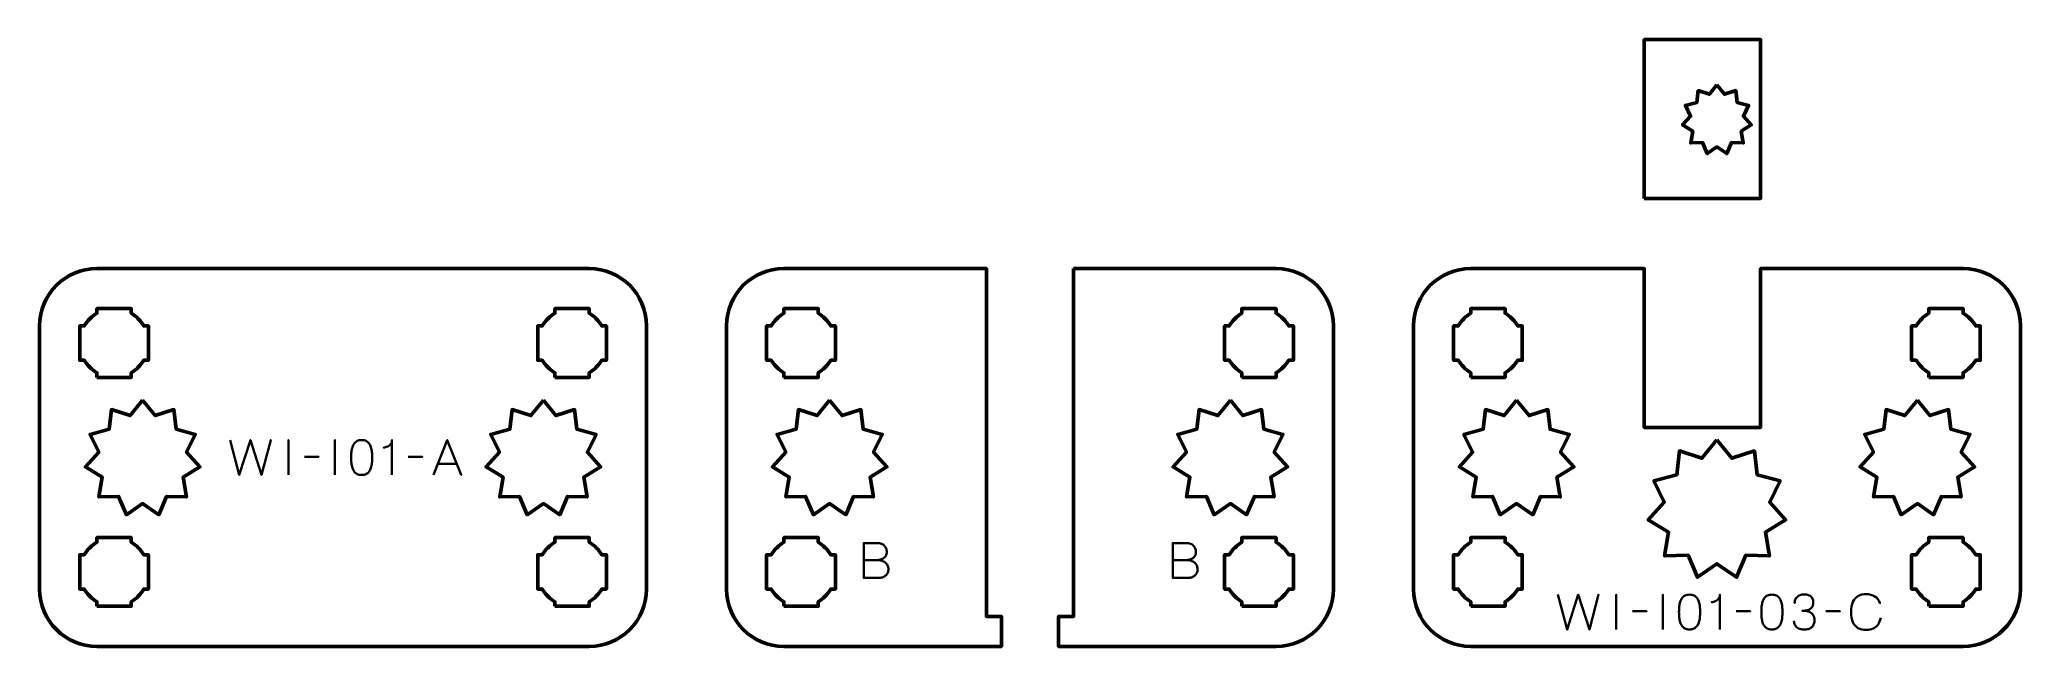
# Model space of a CAD drawing. Header units: centimetres. Extents: x -19.2 to -1.8, y -16.5 to -11.2.
import ezdxf

# ---------------------------------------------------------------- set-up
doc = ezdxf.new("R2010")
doc.units = ezdxf.units.CM
doc.header["$MEASUREMENT"] = 0
doc.layers.add('Layer 1', color=7, linetype='Continuous')

msp = doc.modelspace()

# ---------------------------------------------------------------- linework, layer by layer
at = {"layer": 'Layer 1', "color": 250, "lineweight": 53}
for points, knots in [([(-5.135, -12.58751), (-5.135, -12.58751), (-4.11902, -12.58751), (-4.11902, -12.58751), (-4.11902, -12.58751), (-4.11902, -12.58751), (-4.11902, -11.19998), (-4.11902, -11.19998), (-4.11902, -11.19998), (-4.11902, -11.19998), (-5.135, -11.19998), (-5.135, -11.19998), (-5.135, -11.19998), (-5.135, -11.19998), (-5.135, -12.58751), (-5.135, -12.58751)], [0, 0, 0, 0, 0.25, 0.25, 0.25, 0.25, 0.5, 0.5, 0.5, 0.5, 0.75, 0.75, 0.75, 0.75, 1, 1, 1, 1]), ([(-4.5, -11.59601), (-4.5, -11.59601), (-4.43445, -11.67669), (-4.43445, -11.67669), (-4.43445, -11.67669), (-4.43445, -11.67669), (-4.33613, -11.64462), (-4.33613, -11.64462), (-4.33613, -11.64462), (-4.33613, -11.64462), (-4.32418, -11.7483), (-4.32418, -11.7483), (-4.32418, -11.7483), (-4.32418, -11.7483), (-4.2243, -11.77501), (-4.2243, -11.77501), (-4.2243, -11.77501), (-4.2243, -11.77501), (-4.26972, -11.86876), (-4.26972, -11.86876), (-4.26972, -11.86876), (-4.26972, -11.86876), (-4.2, -11.94579), (-4.2, -11.94579), (-4.2, -11.94579), (-4.2, -11.94579), (-4.28837, -11.99985), (-4.28837, -11.99985), (-4.28837, -11.99985), (-4.28837, -11.99985), (-4.27095, -12.10273), (-4.27095, -12.10273), (-4.27095, -12.10273), (-4.27095, -12.10273), (-4.37422, -12.09994), (-4.37422, -12.09994), (-4.37422, -12.09994), (-4.37422, -12.09994), (-4.41461, -12.19601), (-4.41461, -12.19601), (-4.41461, -12.19601), (-4.41461, -12.19601), (-4.5, -12.13725), (-4.5, -12.13725), (-4.5, -12.13725), (-4.5, -12.13725), (-4.58539, -12.19601), (-4.58539, -12.19601), (-4.58539, -12.19601), (-4.58539, -12.19601), (-4.62578, -12.09994), (-4.62578, -12.09994), (-4.62578, -12.09994), (-4.62578, -12.09994), (-4.72905, -12.10273), (-4.72905, -12.10273), (-4.72905, -12.10273), (-4.72905, -12.10273), (-4.71163, -11.99985), (-4.71163, -11.99985), (-4.71163, -11.99985), (-4.71163, -11.99985), (-4.8, -11.94579), (-4.8, -11.94579), (-4.8, -11.94579), (-4.8, -11.94579), (-4.73028, -11.86876), (-4.73028, -11.86876), (-4.73028, -11.86876), (-4.73028, -11.86876), (-4.7757, -11.77501), (-4.7757, -11.77501), (-4.7757, -11.77501), (-4.7757, -11.77501), (-4.67582, -11.7483), (-4.67582, -11.7483), (-4.67582, -11.7483), (-4.67582, -11.7483), (-4.66387, -11.64462), (-4.66387, -11.64462), (-4.66387, -11.64462), (-4.66387, -11.64462), (-4.56555, -11.67669), (-4.56555, -11.67669), (-4.56555, -11.67669), (-4.56555, -11.67669), (-4.5, -11.59601), (-4.5, -11.59601)], [0, 0, 0, 0, 0.04545455, 0.04545455, 0.04545455, 0.04545455, 0.09090909, 0.09090909, 0.09090909, 0.09090909, 0.13636364, 0.13636364, 0.13636364, 0.13636364, 0.18181818, 0.18181818, 0.18181818, 0.18181818, 0.22727273, 0.22727273, 0.22727273, 0.22727273, 0.27272727, 0.27272727, 0.27272727, 0.27272727, 0.31818182, 0.31818182, 0.31818182, 0.31818182, 0.36363636, 0.36363636, 0.36363636, 0.36363636, 0.40909091, 0.40909091, 0.40909091, 0.40909091, 0.45454545, 0.45454545, 0.45454545, 0.45454545, 0.5, 0.5, 0.5, 0.5, 0.54545455, 0.54545455, 0.54545455, 0.54545455, 0.59090909, 0.59090909, 0.59090909, 0.59090909, 0.63636364, 0.63636364, 0.63636364, 0.63636364, 0.68181818, 0.68181818, 0.68181818, 0.68181818, 0.72727273, 0.72727273, 0.72727273, 0.72727273, 0.77272727, 0.77272727, 0.77272727, 0.77272727, 0.81818182, 0.81818182, 0.81818182, 0.81818182, 0.86363636, 0.86363636, 0.86363636, 0.86363636, 0.90909091, 0.90909091, 0.90909091, 0.90909091, 0.95454545, 0.95454545, 0.95454545, 0.95454545, 1, 1, 1, 1]), ([(-18.64994, -13.19998), (-18.64994, -13.19998), (-14.35007, -13.19998), (-14.35007, -13.19998), (-14.35007, -13.19998), (-14.07293, -13.19998), (-13.84997, -13.42307), (-13.84997, -13.70007), (-13.84997, -13.70007), (-13.84997, -13.70007), (-13.84997, -15.99994), (-13.84997, -15.99994), (-13.84997, -15.99994), (-13.84997, -16.27708), (-14.07293, -16.50004), (-14.35007, -16.50004), (-14.35007, -16.50004), (-14.35007, -16.50004), (-18.64994, -16.50004), (-18.64994, -16.50004), (-18.64994, -16.50004), (-18.92694, -16.50004), (-19.15003, -16.27708), (-19.15003, -15.99994), (-19.15003, -15.99994), (-19.15003, -15.99994), (-19.15003, -13.70007), (-19.15003, -13.70007), (-19.15003, -13.70007), (-19.15003, -13.42307), (-18.92694, -13.19998), (-18.64994, -13.19998)], [0, 0, 0, 0, 0.125, 0.125, 0.125, 0.125, 0.25, 0.25, 0.25, 0.25, 0.375, 0.375, 0.375, 0.375, 0.5, 0.5, 0.5, 0.5, 0.625, 0.625, 0.625, 0.625, 0.75, 0.75, 0.75, 0.75, 0.875, 0.875, 0.875, 0.875, 1, 1, 1, 1]), ([(-12.64994, -13.19998), (-12.64994, -13.19998), (-10.88102, -13.19998), (-10.88102, -13.19998), (-10.88102, -13.19998), (-10.88102, -13.19998), (-10.881, -16.23754), (-10.881, -16.23754), (-10.881, -16.23754), (-10.881, -16.23754), (-10.75, -16.23754), (-10.75, -16.23754), (-10.75, -16.23754), (-10.75, -16.23754), (-10.75002, -16.50004), (-10.75002, -16.50004), (-10.75002, -16.50004), (-10.75002, -16.50004), (-12.64994, -16.50004), (-12.64994, -16.50004), (-12.64994, -16.50004), (-12.92694, -16.50004), (-13.15003, -16.27708), (-13.15003, -15.99994), (-13.15003, -15.99994), (-13.15003, -15.99994), (-13.15003, -13.70007), (-13.15003, -13.70007), (-13.15003, -13.70007), (-13.15003, -13.42307), (-12.92694, -13.19998), (-12.64994, -13.19998)], [0, 0, 0, 0, 0.125, 0.125, 0.125, 0.125, 0.25, 0.25, 0.25, 0.25, 0.375, 0.375, 0.375, 0.375, 0.5, 0.5, 0.5, 0.5, 0.625, 0.625, 0.625, 0.625, 0.75, 0.75, 0.75, 0.75, 0.875, 0.875, 0.875, 0.875, 1, 1, 1, 1]), ([(-10.11904, -13.19998), (-10.11904, -13.19998), (-8.35007, -13.19998), (-8.35007, -13.19998), (-8.35007, -13.19998), (-8.07293, -13.19998), (-7.84997, -13.42307), (-7.84997, -13.70007), (-7.84997, -13.70007), (-7.84997, -13.70007), (-7.84997, -15.99994), (-7.84997, -15.99994), (-7.84997, -15.99994), (-7.84997, -16.27708), (-8.07293, -16.50004), (-8.35007, -16.50004), (-8.35007, -16.50004), (-8.35007, -16.50004), (-10.25004, -16.50004), (-10.25004, -16.50004), (-10.25004, -16.50004), (-10.25004, -16.50004), (-10.25002, -16.23754), (-10.25002, -16.23754), (-10.25002, -16.23754), (-10.25002, -16.23754), (-10.11902, -16.23754), (-10.11902, -16.23754), (-10.11902, -16.23754), (-10.11902, -16.23754), (-10.11904, -13.19998), (-10.11904, -13.19998)], [0, 0, 0, 0, 0.125, 0.125, 0.125, 0.125, 0.25, 0.25, 0.25, 0.25, 0.375, 0.375, 0.375, 0.375, 0.5, 0.5, 0.5, 0.5, 0.625, 0.625, 0.625, 0.625, 0.75, 0.75, 0.75, 0.75, 0.875, 0.875, 0.875, 0.875, 1, 1, 1, 1]), ([(-6.64994, -13.19998), (-6.64994, -13.19998), (-5.135, -13.19998), (-5.135, -13.19998), (-5.135, -13.19998), (-5.135, -13.19998), (-5.135, -14.58751), (-5.135, -14.58751), (-5.135, -14.58751), (-5.135, -14.58751), (-4.11902, -14.58751), (-4.11902, -14.58751), (-4.11902, -14.58751), (-4.11902, -14.58751), (-4.11902, -13.19998), (-4.11902, -13.19998), (-4.11902, -13.19998), (-4.11902, -13.19998), (-2.35007, -13.19998), (-2.35007, -13.19998), (-2.35007, -13.19998), (-2.07293, -13.19998), (-1.84997, -13.42307), (-1.84997, -13.70007), (-1.84997, -13.70007), (-1.84997, -13.70007), (-1.84997, -15.99994), (-1.84997, -15.99994), (-1.84997, -15.99994), (-1.84997, -16.27708), (-2.07293, -16.50004), (-2.35007, -16.50004), (-2.35007, -16.50004), (-2.35007, -16.50004), (-6.64994, -16.50004), (-6.64994, -16.50004), (-6.64994, -16.50004), (-6.92694, -16.50004), (-7.15003, -16.27708), (-7.15003, -15.99994), (-7.15003, -15.99994), (-7.15003, -15.99994), (-7.15003, -13.70007), (-7.15003, -13.70007), (-7.15003, -13.70007), (-7.15003, -13.42307), (-6.92694, -13.19998), (-6.64994, -13.19998)], [0, 0, 0, 0, 0.08333333, 0.08333333, 0.08333333, 0.08333333, 0.16666667, 0.16666667, 0.16666667, 0.16666667, 0.25, 0.25, 0.25, 0.25, 0.33333333, 0.33333333, 0.33333333, 0.33333333, 0.41666667, 0.41666667, 0.41666667, 0.41666667, 0.5, 0.5, 0.5, 0.5, 0.58333333, 0.58333333, 0.58333333, 0.58333333, 0.66666667, 0.66666667, 0.66666667, 0.66666667, 0.75, 0.75, 0.75, 0.75, 0.83333333, 0.83333333, 0.83333333, 0.83333333, 0.91666667, 0.91666667, 0.91666667, 0.91666667, 1, 1, 1, 1]), ([(-18.64994, -14.15001), (-18.64994, -14.15001), (-18.64994, -14.1099), (-18.64994, -14.1099), (-18.64994, -14.1099), (-18.69555, -14.08358), (-18.73347, -14.04555), (-18.75979, -14.00008), (-18.75979, -14.00008), (-18.75979, -14.00008), (-18.80001, -14.00008), (-18.80001, -14.00008), (-18.80001, -14.00008), (-18.80001, -14.00008), (-18.80001, -13.85001), (-18.80001, -13.85001), (-18.80001, -13.85001), (-18.80001, -13.85001), (-18.80001, -13.70007), (-18.80001, -13.70007), (-18.80001, -13.70007), (-18.80001, -13.70007), (-18.75979, -13.70007), (-18.75979, -13.70007), (-18.75979, -13.70007), (-18.73347, -13.65446), (-18.69555, -13.61654), (-18.64994, -13.59022), (-18.64994, -13.59022), (-18.64994, -13.59022), (-18.64994, -13.55), (-18.64994, -13.55), (-18.64994, -13.55), (-18.64994, -13.55), (-18.50001, -13.55), (-18.50001, -13.55), (-18.50001, -13.55), (-18.50001, -13.55), (-18.34993, -13.55), (-18.34993, -13.55), (-18.34993, -13.55), (-18.34993, -13.55), (-18.34993, -13.59022), (-18.34993, -13.59022), (-18.34993, -13.59022), (-18.30446, -13.61654), (-18.26643, -13.65446), (-18.24011, -13.70007), (-18.24011, -13.70007), (-18.24011, -13.70007), (-18.2, -13.70007), (-18.2, -13.70007), (-18.2, -13.70007), (-18.2, -13.70007), (-18.2, -13.85001), (-18.2, -13.85001), (-18.2, -13.85001), (-18.2, -13.85001), (-18.2, -14.00008), (-18.2, -14.00008), (-18.2, -14.00008), (-18.2, -14.00008), (-18.24011, -14.00008), (-18.24011, -14.00008), (-18.24011, -14.00008), (-18.26643, -14.04555), (-18.30446, -14.08358), (-18.34993, -14.1099), (-18.34993, -14.1099), (-18.34993, -14.1099), (-18.34993, -14.15001), (-18.34993, -14.15001), (-18.34993, -14.15001), (-18.34993, -14.15001), (-18.50001, -14.15001), (-18.50001, -14.15001), (-18.50001, -14.15001), (-18.50001, -14.15001), (-18.64994, -14.15001), (-18.64994, -14.15001)], [0, 0, 0, 0, 0.05, 0.05, 0.05, 0.05, 0.1, 0.1, 0.1, 0.1, 0.15, 0.15, 0.15, 0.15, 0.2, 0.2, 0.2, 0.2, 0.25, 0.25, 0.25, 0.25, 0.3, 0.3, 0.3, 0.3, 0.35, 0.35, 0.35, 0.35, 0.4, 0.4, 0.4, 0.4, 0.45, 0.45, 0.45, 0.45, 0.5, 0.5, 0.5, 0.5, 0.55, 0.55, 0.55, 0.55, 0.6, 0.6, 0.6, 0.6, 0.65, 0.65, 0.65, 0.65, 0.7, 0.7, 0.7, 0.7, 0.75, 0.75, 0.75, 0.75, 0.8, 0.8, 0.8, 0.8, 0.85, 0.85, 0.85, 0.85, 0.9, 0.9, 0.9, 0.9, 0.95, 0.95, 0.95, 0.95, 1, 1, 1, 1]), ([(-14.65007, -14.15001), (-14.65007, -14.15001), (-14.65007, -14.1099), (-14.65007, -14.1099), (-14.65007, -14.1099), (-14.69554, -14.08358), (-14.73343, -14.04555), (-14.75989, -14.00008), (-14.75989, -14.00008), (-14.75989, -14.00008), (-14.8, -14.00008), (-14.8, -14.00008), (-14.8, -14.00008), (-14.8, -14.00008), (-14.8, -13.85001), (-14.8, -13.85001), (-14.8, -13.85001), (-14.8, -13.85001), (-14.8, -13.70007), (-14.8, -13.70007), (-14.8, -13.70007), (-14.8, -13.70007), (-14.75989, -13.70007), (-14.75989, -13.70007), (-14.75989, -13.70007), (-14.73343, -13.65446), (-14.69554, -13.61654), (-14.65007, -13.59022), (-14.65007, -13.59022), (-14.65007, -13.59022), (-14.65007, -13.55), (-14.65007, -13.55), (-14.65007, -13.55), (-14.65007, -13.55), (-14.5, -13.55), (-14.5, -13.55), (-14.5, -13.55), (-14.5, -13.55), (-14.35007, -13.55), (-14.35007, -13.55), (-14.35007, -13.55), (-14.35007, -13.55), (-14.35007, -13.59022), (-14.35007, -13.59022), (-14.35007, -13.59022), (-14.30445, -13.61654), (-14.26653, -13.65446), (-14.24021, -13.70007), (-14.24021, -13.70007), (-14.24021, -13.70007), (-14.2, -13.70007), (-14.2, -13.70007), (-14.2, -13.70007), (-14.2, -13.70007), (-14.2, -13.85001), (-14.2, -13.85001), (-14.2, -13.85001), (-14.2, -13.85001), (-14.2, -14.00008), (-14.2, -14.00008), (-14.2, -14.00008), (-14.2, -14.00008), (-14.24021, -14.00008), (-14.24021, -14.00008), (-14.24021, -14.00008), (-14.26653, -14.04555), (-14.30445, -14.08358), (-14.35007, -14.1099), (-14.35007, -14.1099), (-14.35007, -14.1099), (-14.35007, -14.15001), (-14.35007, -14.15001), (-14.35007, -14.15001), (-14.35007, -14.15001), (-14.5, -14.15001), (-14.5, -14.15001), (-14.5, -14.15001), (-14.5, -14.15001), (-14.65007, -14.15001), (-14.65007, -14.15001)], [0, 0, 0, 0, 0.05, 0.05, 0.05, 0.05, 0.1, 0.1, 0.1, 0.1, 0.15, 0.15, 0.15, 0.15, 0.2, 0.2, 0.2, 0.2, 0.25, 0.25, 0.25, 0.25, 0.3, 0.3, 0.3, 0.3, 0.35, 0.35, 0.35, 0.35, 0.4, 0.4, 0.4, 0.4, 0.45, 0.45, 0.45, 0.45, 0.5, 0.5, 0.5, 0.5, 0.55, 0.55, 0.55, 0.55, 0.6, 0.6, 0.6, 0.6, 0.65, 0.65, 0.65, 0.65, 0.7, 0.7, 0.7, 0.7, 0.75, 0.75, 0.75, 0.75, 0.8, 0.8, 0.8, 0.8, 0.85, 0.85, 0.85, 0.85, 0.9, 0.9, 0.9, 0.9, 0.95, 0.95, 0.95, 0.95, 1, 1, 1, 1]), ([(-12.64994, -14.15001), (-12.64994, -14.15001), (-12.64994, -14.1099), (-12.64994, -14.1099), (-12.64994, -14.1099), (-12.69555, -14.08358), (-12.73347, -14.04555), (-12.75979, -14.00008), (-12.75979, -14.00008), (-12.75979, -14.00008), (-12.80001, -14.00008), (-12.80001, -14.00008), (-12.80001, -14.00008), (-12.80001, -14.00008), (-12.80001, -13.85001), (-12.80001, -13.85001), (-12.80001, -13.85001), (-12.80001, -13.85001), (-12.80001, -13.70007), (-12.80001, -13.70007), (-12.80001, -13.70007), (-12.80001, -13.70007), (-12.75979, -13.70007), (-12.75979, -13.70007), (-12.75979, -13.70007), (-12.73347, -13.65446), (-12.69555, -13.61654), (-12.64994, -13.59022), (-12.64994, -13.59022), (-12.64994, -13.59022), (-12.64994, -13.55), (-12.64994, -13.55), (-12.64994, -13.55), (-12.64994, -13.55), (-12.50001, -13.55), (-12.50001, -13.55), (-12.50001, -13.55), (-12.50001, -13.55), (-12.34993, -13.55), (-12.34993, -13.55), (-12.34993, -13.55), (-12.34993, -13.55), (-12.34993, -13.59022), (-12.34993, -13.59022), (-12.34993, -13.59022), (-12.30446, -13.61654), (-12.26643, -13.65446), (-12.24011, -13.70007), (-12.24011, -13.70007), (-12.24011, -13.70007), (-12.2, -13.70007), (-12.2, -13.70007), (-12.2, -13.70007), (-12.2, -13.70007), (-12.2, -13.85001), (-12.2, -13.85001), (-12.2, -13.85001), (-12.2, -13.85001), (-12.2, -14.00008), (-12.2, -14.00008), (-12.2, -14.00008), (-12.2, -14.00008), (-12.24011, -14.00008), (-12.24011, -14.00008), (-12.24011, -14.00008), (-12.26643, -14.04555), (-12.30446, -14.08358), (-12.34993, -14.1099), (-12.34993, -14.1099), (-12.34993, -14.1099), (-12.34993, -14.15001), (-12.34993, -14.15001), (-12.34993, -14.15001), (-12.34993, -14.15001), (-12.50001, -14.15001), (-12.50001, -14.15001), (-12.50001, -14.15001), (-12.50001, -14.15001), (-12.64994, -14.15001), (-12.64994, -14.15001)], [0, 0, 0, 0, 0.05, 0.05, 0.05, 0.05, 0.1, 0.1, 0.1, 0.1, 0.15, 0.15, 0.15, 0.15, 0.2, 0.2, 0.2, 0.2, 0.25, 0.25, 0.25, 0.25, 0.3, 0.3, 0.3, 0.3, 0.35, 0.35, 0.35, 0.35, 0.4, 0.4, 0.4, 0.4, 0.45, 0.45, 0.45, 0.45, 0.5, 0.5, 0.5, 0.5, 0.55, 0.55, 0.55, 0.55, 0.6, 0.6, 0.6, 0.6, 0.65, 0.65, 0.65, 0.65, 0.7, 0.7, 0.7, 0.7, 0.75, 0.75, 0.75, 0.75, 0.8, 0.8, 0.8, 0.8, 0.85, 0.85, 0.85, 0.85, 0.9, 0.9, 0.9, 0.9, 0.95, 0.95, 0.95, 0.95, 1, 1, 1, 1]), ([(-8.65007, -14.15001), (-8.65007, -14.15001), (-8.65007, -14.1099), (-8.65007, -14.1099), (-8.65007, -14.1099), (-8.69554, -14.08358), (-8.73343, -14.04555), (-8.75989, -14.00008), (-8.75989, -14.00008), (-8.75989, -14.00008), (-8.8, -14.00008), (-8.8, -14.00008), (-8.8, -14.00008), (-8.8, -14.00008), (-8.8, -13.85001), (-8.8, -13.85001), (-8.8, -13.85001), (-8.8, -13.85001), (-8.8, -13.70007), (-8.8, -13.70007), (-8.8, -13.70007), (-8.8, -13.70007), (-8.75989, -13.70007), (-8.75989, -13.70007), (-8.75989, -13.70007), (-8.73343, -13.65446), (-8.69554, -13.61654), (-8.65007, -13.59022), (-8.65007, -13.59022), (-8.65007, -13.59022), (-8.65007, -13.55), (-8.65007, -13.55), (-8.65007, -13.55), (-8.65007, -13.55), (-8.5, -13.55), (-8.5, -13.55), (-8.5, -13.55), (-8.5, -13.55), (-8.35007, -13.55), (-8.35007, -13.55), (-8.35007, -13.55), (-8.35007, -13.55), (-8.35007, -13.59022), (-8.35007, -13.59022), (-8.35007, -13.59022), (-8.30445, -13.61654), (-8.26653, -13.65446), (-8.24021, -13.70007), (-8.24021, -13.70007), (-8.24021, -13.70007), (-8.2, -13.70007), (-8.2, -13.70007), (-8.2, -13.70007), (-8.2, -13.70007), (-8.2, -13.85001), (-8.2, -13.85001), (-8.2, -13.85001), (-8.2, -13.85001), (-8.2, -14.00008), (-8.2, -14.00008), (-8.2, -14.00008), (-8.2, -14.00008), (-8.24021, -14.00008), (-8.24021, -14.00008), (-8.24021, -14.00008), (-8.26653, -14.04555), (-8.30445, -14.08358), (-8.35007, -14.1099), (-8.35007, -14.1099), (-8.35007, -14.1099), (-8.35007, -14.15001), (-8.35007, -14.15001), (-8.35007, -14.15001), (-8.35007, -14.15001), (-8.5, -14.15001), (-8.5, -14.15001), (-8.5, -14.15001), (-8.5, -14.15001), (-8.65007, -14.15001), (-8.65007, -14.15001)], [0, 0, 0, 0, 0.05, 0.05, 0.05, 0.05, 0.1, 0.1, 0.1, 0.1, 0.15, 0.15, 0.15, 0.15, 0.2, 0.2, 0.2, 0.2, 0.25, 0.25, 0.25, 0.25, 0.3, 0.3, 0.3, 0.3, 0.35, 0.35, 0.35, 0.35, 0.4, 0.4, 0.4, 0.4, 0.45, 0.45, 0.45, 0.45, 0.5, 0.5, 0.5, 0.5, 0.55, 0.55, 0.55, 0.55, 0.6, 0.6, 0.6, 0.6, 0.65, 0.65, 0.65, 0.65, 0.7, 0.7, 0.7, 0.7, 0.75, 0.75, 0.75, 0.75, 0.8, 0.8, 0.8, 0.8, 0.85, 0.85, 0.85, 0.85, 0.9, 0.9, 0.9, 0.9, 0.95, 0.95, 0.95, 0.95, 1, 1, 1, 1]), ([(-6.64994, -14.15001), (-6.64994, -14.15001), (-6.64994, -14.1099), (-6.64994, -14.1099), (-6.64994, -14.1099), (-6.69555, -14.08358), (-6.73347, -14.04555), (-6.75979, -14.00008), (-6.75979, -14.00008), (-6.75979, -14.00008), (-6.80001, -14.00008), (-6.80001, -14.00008), (-6.80001, -14.00008), (-6.80001, -14.00008), (-6.80001, -13.85001), (-6.80001, -13.85001), (-6.80001, -13.85001), (-6.80001, -13.85001), (-6.80001, -13.70007), (-6.80001, -13.70007), (-6.80001, -13.70007), (-6.80001, -13.70007), (-6.75979, -13.70007), (-6.75979, -13.70007), (-6.75979, -13.70007), (-6.73347, -13.65446), (-6.69555, -13.61654), (-6.64994, -13.59022), (-6.64994, -13.59022), (-6.64994, -13.59022), (-6.64994, -13.55), (-6.64994, -13.55), (-6.64994, -13.55), (-6.64994, -13.55), (-6.50001, -13.55), (-6.50001, -13.55), (-6.50001, -13.55), (-6.50001, -13.55), (-6.34993, -13.55), (-6.34993, -13.55), (-6.34993, -13.55), (-6.34993, -13.55), (-6.34993, -13.59022), (-6.34993, -13.59022), (-6.34993, -13.59022), (-6.30446, -13.61654), (-6.26643, -13.65446), (-6.24011, -13.70007), (-6.24011, -13.70007), (-6.24011, -13.70007), (-6.2, -13.70007), (-6.2, -13.70007), (-6.2, -13.70007), (-6.2, -13.70007), (-6.2, -13.85001), (-6.2, -13.85001), (-6.2, -13.85001), (-6.2, -13.85001), (-6.2, -14.00008), (-6.2, -14.00008), (-6.2, -14.00008), (-6.2, -14.00008), (-6.24011, -14.00008), (-6.24011, -14.00008), (-6.24011, -14.00008), (-6.26643, -14.04555), (-6.30446, -14.08358), (-6.34993, -14.1099), (-6.34993, -14.1099), (-6.34993, -14.1099), (-6.34993, -14.15001), (-6.34993, -14.15001), (-6.34993, -14.15001), (-6.34993, -14.15001), (-6.50001, -14.15001), (-6.50001, -14.15001), (-6.50001, -14.15001), (-6.50001, -14.15001), (-6.64994, -14.15001), (-6.64994, -14.15001)], [0, 0, 0, 0, 0.05, 0.05, 0.05, 0.05, 0.1, 0.1, 0.1, 0.1, 0.15, 0.15, 0.15, 0.15, 0.2, 0.2, 0.2, 0.2, 0.25, 0.25, 0.25, 0.25, 0.3, 0.3, 0.3, 0.3, 0.35, 0.35, 0.35, 0.35, 0.4, 0.4, 0.4, 0.4, 0.45, 0.45, 0.45, 0.45, 0.5, 0.5, 0.5, 0.5, 0.55, 0.55, 0.55, 0.55, 0.6, 0.6, 0.6, 0.6, 0.65, 0.65, 0.65, 0.65, 0.7, 0.7, 0.7, 0.7, 0.75, 0.75, 0.75, 0.75, 0.8, 0.8, 0.8, 0.8, 0.85, 0.85, 0.85, 0.85, 0.9, 0.9, 0.9, 0.9, 0.95, 0.95, 0.95, 0.95, 1, 1, 1, 1]), ([(-2.65007, -14.15001), (-2.65007, -14.15001), (-2.65007, -14.1099), (-2.65007, -14.1099), (-2.65007, -14.1099), (-2.69554, -14.08358), (-2.73343, -14.04555), (-2.75989, -14.00008), (-2.75989, -14.00008), (-2.75989, -14.00008), (-2.8, -14.00008), (-2.8, -14.00008), (-2.8, -14.00008), (-2.8, -14.00008), (-2.8, -13.85001), (-2.8, -13.85001), (-2.8, -13.85001), (-2.8, -13.85001), (-2.8, -13.70007), (-2.8, -13.70007), (-2.8, -13.70007), (-2.8, -13.70007), (-2.75989, -13.70007), (-2.75989, -13.70007), (-2.75989, -13.70007), (-2.73343, -13.65446), (-2.69554, -13.61654), (-2.65007, -13.59022), (-2.65007, -13.59022), (-2.65007, -13.59022), (-2.65007, -13.55), (-2.65007, -13.55), (-2.65007, -13.55), (-2.65007, -13.55), (-2.5, -13.55), (-2.5, -13.55), (-2.5, -13.55), (-2.5, -13.55), (-2.35007, -13.55), (-2.35007, -13.55), (-2.35007, -13.55), (-2.35007, -13.55), (-2.35007, -13.59022), (-2.35007, -13.59022), (-2.35007, -13.59022), (-2.30445, -13.61654), (-2.26653, -13.65446), (-2.24021, -13.70007), (-2.24021, -13.70007), (-2.24021, -13.70007), (-2.2, -13.70007), (-2.2, -13.70007), (-2.2, -13.70007), (-2.2, -13.70007), (-2.2, -13.85001), (-2.2, -13.85001), (-2.2, -13.85001), (-2.2, -13.85001), (-2.2, -14.00008), (-2.2, -14.00008), (-2.2, -14.00008), (-2.2, -14.00008), (-2.24021, -14.00008), (-2.24021, -14.00008), (-2.24021, -14.00008), (-2.26653, -14.04555), (-2.30445, -14.08358), (-2.35007, -14.1099), (-2.35007, -14.1099), (-2.35007, -14.1099), (-2.35007, -14.15001), (-2.35007, -14.15001), (-2.35007, -14.15001), (-2.35007, -14.15001), (-2.5, -14.15001), (-2.5, -14.15001), (-2.5, -14.15001), (-2.5, -14.15001), (-2.65007, -14.15001), (-2.65007, -14.15001)], [0, 0, 0, 0, 0.05, 0.05, 0.05, 0.05, 0.1, 0.1, 0.1, 0.1, 0.15, 0.15, 0.15, 0.15, 0.2, 0.2, 0.2, 0.2, 0.25, 0.25, 0.25, 0.25, 0.3, 0.3, 0.3, 0.3, 0.35, 0.35, 0.35, 0.35, 0.4, 0.4, 0.4, 0.4, 0.45, 0.45, 0.45, 0.45, 0.5, 0.5, 0.5, 0.5, 0.55, 0.55, 0.55, 0.55, 0.6, 0.6, 0.6, 0.6, 0.65, 0.65, 0.65, 0.65, 0.7, 0.7, 0.7, 0.7, 0.75, 0.75, 0.75, 0.75, 0.8, 0.8, 0.8, 0.8, 0.85, 0.85, 0.85, 0.85, 0.9, 0.9, 0.9, 0.9, 0.95, 0.95, 0.95, 0.95, 1, 1, 1, 1]), ([(-18.25, -14.35001), (-18.25, -14.35001), (-18.14076, -14.48448), (-18.14076, -14.48448), (-18.14076, -14.48448), (-18.14076, -14.48448), (-17.97689, -14.43103), (-17.97689, -14.43103), (-17.97689, -14.43103), (-17.97689, -14.43103), (-17.95696, -14.60382), (-17.95696, -14.60382), (-17.95696, -14.60382), (-17.95696, -14.60382), (-17.7905, -14.64834), (-17.7905, -14.64834), (-17.7905, -14.64834), (-17.7905, -14.64834), (-17.8662, -14.80459), (-17.8662, -14.80459), (-17.8662, -14.80459), (-17.8662, -14.80459), (-17.75, -14.93298), (-17.75, -14.93298), (-17.75, -14.93298), (-17.75, -14.93298), (-17.89729, -15.02308), (-17.89729, -15.02308), (-17.89729, -15.02308), (-17.89729, -15.02308), (-17.86824, -15.19454), (-17.86824, -15.19454), (-17.86824, -15.19454), (-17.86824, -15.19454), (-18.04037, -15.18989), (-18.04037, -15.18989), (-18.04037, -15.18989), (-18.04037, -15.18989), (-18.10769, -15.35001), (-18.10769, -15.35001), (-18.10769, -15.35001), (-18.10769, -15.35001), (-18.25, -15.25208), (-18.25, -15.25208), (-18.25, -15.25208), (-18.25, -15.25208), (-18.39231, -15.35001), (-18.39231, -15.35001), (-18.39231, -15.35001), (-18.39231, -15.35001), (-18.45963, -15.18989), (-18.45963, -15.18989), (-18.45963, -15.18989), (-18.45963, -15.18989), (-18.63176, -15.19454), (-18.63176, -15.19454), (-18.63176, -15.19454), (-18.63176, -15.19454), (-18.60271, -15.02308), (-18.60271, -15.02308), (-18.60271, -15.02308), (-18.60271, -15.02308), (-18.75, -14.93298), (-18.75, -14.93298), (-18.75, -14.93298), (-18.75, -14.93298), (-18.6338, -14.80459), (-18.6338, -14.80459), (-18.6338, -14.80459), (-18.6338, -14.80459), (-18.7095, -14.64834), (-18.7095, -14.64834), (-18.7095, -14.64834), (-18.7095, -14.64834), (-18.54304, -14.60382), (-18.54304, -14.60382), (-18.54304, -14.60382), (-18.54304, -14.60382), (-18.52311, -14.43103), (-18.52311, -14.43103), (-18.52311, -14.43103), (-18.52311, -14.43103), (-18.35924, -14.48448), (-18.35924, -14.48448), (-18.35924, -14.48448), (-18.35924, -14.48448), (-18.25, -14.35001), (-18.25, -14.35001)], [0, 0, 0, 0, 0.04545455, 0.04545455, 0.04545455, 0.04545455, 0.09090909, 0.09090909, 0.09090909, 0.09090909, 0.13636364, 0.13636364, 0.13636364, 0.13636364, 0.18181818, 0.18181818, 0.18181818, 0.18181818, 0.22727273, 0.22727273, 0.22727273, 0.22727273, 0.27272727, 0.27272727, 0.27272727, 0.27272727, 0.31818182, 0.31818182, 0.31818182, 0.31818182, 0.36363636, 0.36363636, 0.36363636, 0.36363636, 0.40909091, 0.40909091, 0.40909091, 0.40909091, 0.45454545, 0.45454545, 0.45454545, 0.45454545, 0.5, 0.5, 0.5, 0.5, 0.54545455, 0.54545455, 0.54545455, 0.54545455, 0.59090909, 0.59090909, 0.59090909, 0.59090909, 0.63636364, 0.63636364, 0.63636364, 0.63636364, 0.68181818, 0.68181818, 0.68181818, 0.68181818, 0.72727273, 0.72727273, 0.72727273, 0.72727273, 0.77272727, 0.77272727, 0.77272727, 0.77272727, 0.81818182, 0.81818182, 0.81818182, 0.81818182, 0.86363636, 0.86363636, 0.86363636, 0.86363636, 0.90909091, 0.90909091, 0.90909091, 0.90909091, 0.95454545, 0.95454545, 0.95454545, 0.95454545, 1, 1, 1, 1]), ([(-14.75, -14.35001), (-14.75, -14.35001), (-14.64076, -14.48448), (-14.64076, -14.48448), (-14.64076, -14.48448), (-14.64076, -14.48448), (-14.47689, -14.43103), (-14.47689, -14.43103), (-14.47689, -14.43103), (-14.47689, -14.43103), (-14.45696, -14.60382), (-14.45696, -14.60382), (-14.45696, -14.60382), (-14.45696, -14.60382), (-14.2905, -14.64834), (-14.2905, -14.64834), (-14.2905, -14.64834), (-14.2905, -14.64834), (-14.3662, -14.80459), (-14.3662, -14.80459), (-14.3662, -14.80459), (-14.3662, -14.80459), (-14.25, -14.93298), (-14.25, -14.93298), (-14.25, -14.93298), (-14.25, -14.93298), (-14.39729, -15.02308), (-14.39729, -15.02308), (-14.39729, -15.02308), (-14.39729, -15.02308), (-14.36824, -15.19454), (-14.36824, -15.19454), (-14.36824, -15.19454), (-14.36824, -15.19454), (-14.54037, -15.18989), (-14.54037, -15.18989), (-14.54037, -15.18989), (-14.54037, -15.18989), (-14.60769, -15.35001), (-14.60769, -15.35001), (-14.60769, -15.35001), (-14.60769, -15.35001), (-14.75, -15.25208), (-14.75, -15.25208), (-14.75, -15.25208), (-14.75, -15.25208), (-14.89231, -15.35001), (-14.89231, -15.35001), (-14.89231, -15.35001), (-14.89231, -15.35001), (-14.95963, -15.18989), (-14.95963, -15.18989), (-14.95963, -15.18989), (-14.95963, -15.18989), (-15.13176, -15.19454), (-15.13176, -15.19454), (-15.13176, -15.19454), (-15.13176, -15.19454), (-15.10271, -15.02308), (-15.10271, -15.02308), (-15.10271, -15.02308), (-15.10271, -15.02308), (-15.25, -14.93298), (-15.25, -14.93298), (-15.25, -14.93298), (-15.25, -14.93298), (-15.1338, -14.80459), (-15.1338, -14.80459), (-15.1338, -14.80459), (-15.1338, -14.80459), (-15.2095, -14.64834), (-15.2095, -14.64834), (-15.2095, -14.64834), (-15.2095, -14.64834), (-15.04304, -14.60382), (-15.04304, -14.60382), (-15.04304, -14.60382), (-15.04304, -14.60382), (-15.02311, -14.43103), (-15.02311, -14.43103), (-15.02311, -14.43103), (-15.02311, -14.43103), (-14.85924, -14.48448), (-14.85924, -14.48448), (-14.85924, -14.48448), (-14.85924, -14.48448), (-14.75, -14.35001), (-14.75, -14.35001)], [0, 0, 0, 0, 0.04545455, 0.04545455, 0.04545455, 0.04545455, 0.09090909, 0.09090909, 0.09090909, 0.09090909, 0.13636364, 0.13636364, 0.13636364, 0.13636364, 0.18181818, 0.18181818, 0.18181818, 0.18181818, 0.22727273, 0.22727273, 0.22727273, 0.22727273, 0.27272727, 0.27272727, 0.27272727, 0.27272727, 0.31818182, 0.31818182, 0.31818182, 0.31818182, 0.36363636, 0.36363636, 0.36363636, 0.36363636, 0.40909091, 0.40909091, 0.40909091, 0.40909091, 0.45454545, 0.45454545, 0.45454545, 0.45454545, 0.5, 0.5, 0.5, 0.5, 0.54545455, 0.54545455, 0.54545455, 0.54545455, 0.59090909, 0.59090909, 0.59090909, 0.59090909, 0.63636364, 0.63636364, 0.63636364, 0.63636364, 0.68181818, 0.68181818, 0.68181818, 0.68181818, 0.72727273, 0.72727273, 0.72727273, 0.72727273, 0.77272727, 0.77272727, 0.77272727, 0.77272727, 0.81818182, 0.81818182, 0.81818182, 0.81818182, 0.86363636, 0.86363636, 0.86363636, 0.86363636, 0.90909091, 0.90909091, 0.90909091, 0.90909091, 0.95454545, 0.95454545, 0.95454545, 0.95454545, 1, 1, 1, 1]), ([(-12.25, -14.35001), (-12.25, -14.35001), (-12.14076, -14.48448), (-12.14076, -14.48448), (-12.14076, -14.48448), (-12.14076, -14.48448), (-11.97689, -14.43103), (-11.97689, -14.43103), (-11.97689, -14.43103), (-11.97689, -14.43103), (-11.95696, -14.60382), (-11.95696, -14.60382), (-11.95696, -14.60382), (-11.95696, -14.60382), (-11.7905, -14.64834), (-11.7905, -14.64834), (-11.7905, -14.64834), (-11.7905, -14.64834), (-11.8662, -14.80459), (-11.8662, -14.80459), (-11.8662, -14.80459), (-11.8662, -14.80459), (-11.75, -14.93298), (-11.75, -14.93298), (-11.75, -14.93298), (-11.75, -14.93298), (-11.89729, -15.02308), (-11.89729, -15.02308), (-11.89729, -15.02308), (-11.89729, -15.02308), (-11.86824, -15.19454), (-11.86824, -15.19454), (-11.86824, -15.19454), (-11.86824, -15.19454), (-12.04037, -15.18989), (-12.04037, -15.18989), (-12.04037, -15.18989), (-12.04037, -15.18989), (-12.10769, -15.35001), (-12.10769, -15.35001), (-12.10769, -15.35001), (-12.10769, -15.35001), (-12.25, -15.25208), (-12.25, -15.25208), (-12.25, -15.25208), (-12.25, -15.25208), (-12.39231, -15.35001), (-12.39231, -15.35001), (-12.39231, -15.35001), (-12.39231, -15.35001), (-12.45963, -15.18989), (-12.45963, -15.18989), (-12.45963, -15.18989), (-12.45963, -15.18989), (-12.63176, -15.19454), (-12.63176, -15.19454), (-12.63176, -15.19454), (-12.63176, -15.19454), (-12.60271, -15.02308), (-12.60271, -15.02308), (-12.60271, -15.02308), (-12.60271, -15.02308), (-12.75, -14.93298), (-12.75, -14.93298), (-12.75, -14.93298), (-12.75, -14.93298), (-12.6338, -14.80459), (-12.6338, -14.80459), (-12.6338, -14.80459), (-12.6338, -14.80459), (-12.7095, -14.64834), (-12.7095, -14.64834), (-12.7095, -14.64834), (-12.7095, -14.64834), (-12.54304, -14.60382), (-12.54304, -14.60382), (-12.54304, -14.60382), (-12.54304, -14.60382), (-12.52311, -14.43103), (-12.52311, -14.43103), (-12.52311, -14.43103), (-12.52311, -14.43103), (-12.35924, -14.48448), (-12.35924, -14.48448), (-12.35924, -14.48448), (-12.35924, -14.48448), (-12.25, -14.35001), (-12.25, -14.35001)], [0, 0, 0, 0, 0.04545455, 0.04545455, 0.04545455, 0.04545455, 0.09090909, 0.09090909, 0.09090909, 0.09090909, 0.13636364, 0.13636364, 0.13636364, 0.13636364, 0.18181818, 0.18181818, 0.18181818, 0.18181818, 0.22727273, 0.22727273, 0.22727273, 0.22727273, 0.27272727, 0.27272727, 0.27272727, 0.27272727, 0.31818182, 0.31818182, 0.31818182, 0.31818182, 0.36363636, 0.36363636, 0.36363636, 0.36363636, 0.40909091, 0.40909091, 0.40909091, 0.40909091, 0.45454545, 0.45454545, 0.45454545, 0.45454545, 0.5, 0.5, 0.5, 0.5, 0.54545455, 0.54545455, 0.54545455, 0.54545455, 0.59090909, 0.59090909, 0.59090909, 0.59090909, 0.63636364, 0.63636364, 0.63636364, 0.63636364, 0.68181818, 0.68181818, 0.68181818, 0.68181818, 0.72727273, 0.72727273, 0.72727273, 0.72727273, 0.77272727, 0.77272727, 0.77272727, 0.77272727, 0.81818182, 0.81818182, 0.81818182, 0.81818182, 0.86363636, 0.86363636, 0.86363636, 0.86363636, 0.90909091, 0.90909091, 0.90909091, 0.90909091, 0.95454545, 0.95454545, 0.95454545, 0.95454545, 1, 1, 1, 1]), ([(-8.75, -14.35001), (-8.75, -14.35001), (-8.64076, -14.48448), (-8.64076, -14.48448), (-8.64076, -14.48448), (-8.64076, -14.48448), (-8.47689, -14.43103), (-8.47689, -14.43103), (-8.47689, -14.43103), (-8.47689, -14.43103), (-8.45696, -14.60382), (-8.45696, -14.60382), (-8.45696, -14.60382), (-8.45696, -14.60382), (-8.2905, -14.64834), (-8.2905, -14.64834), (-8.2905, -14.64834), (-8.2905, -14.64834), (-8.3662, -14.80459), (-8.3662, -14.80459), (-8.3662, -14.80459), (-8.3662, -14.80459), (-8.25, -14.93298), (-8.25, -14.93298), (-8.25, -14.93298), (-8.25, -14.93298), (-8.39729, -15.02308), (-8.39729, -15.02308), (-8.39729, -15.02308), (-8.39729, -15.02308), (-8.36824, -15.19454), (-8.36824, -15.19454), (-8.36824, -15.19454), (-8.36824, -15.19454), (-8.54037, -15.18989), (-8.54037, -15.18989), (-8.54037, -15.18989), (-8.54037, -15.18989), (-8.60769, -15.35001), (-8.60769, -15.35001), (-8.60769, -15.35001), (-8.60769, -15.35001), (-8.75, -15.25208), (-8.75, -15.25208), (-8.75, -15.25208), (-8.75, -15.25208), (-8.89231, -15.35001), (-8.89231, -15.35001), (-8.89231, -15.35001), (-8.89231, -15.35001), (-8.95963, -15.18989), (-8.95963, -15.18989), (-8.95963, -15.18989), (-8.95963, -15.18989), (-9.13176, -15.19454), (-9.13176, -15.19454), (-9.13176, -15.19454), (-9.13176, -15.19454), (-9.10271, -15.02308), (-9.10271, -15.02308), (-9.10271, -15.02308), (-9.10271, -15.02308), (-9.25, -14.93298), (-9.25, -14.93298), (-9.25, -14.93298), (-9.25, -14.93298), (-9.1338, -14.80459), (-9.1338, -14.80459), (-9.1338, -14.80459), (-9.1338, -14.80459), (-9.2095, -14.64834), (-9.2095, -14.64834), (-9.2095, -14.64834), (-9.2095, -14.64834), (-9.04304, -14.60382), (-9.04304, -14.60382), (-9.04304, -14.60382), (-9.04304, -14.60382), (-9.02311, -14.43103), (-9.02311, -14.43103), (-9.02311, -14.43103), (-9.02311, -14.43103), (-8.85924, -14.48448), (-8.85924, -14.48448), (-8.85924, -14.48448), (-8.85924, -14.48448), (-8.75, -14.35001), (-8.75, -14.35001)], [0, 0, 0, 0, 0.04545455, 0.04545455, 0.04545455, 0.04545455, 0.09090909, 0.09090909, 0.09090909, 0.09090909, 0.13636364, 0.13636364, 0.13636364, 0.13636364, 0.18181818, 0.18181818, 0.18181818, 0.18181818, 0.22727273, 0.22727273, 0.22727273, 0.22727273, 0.27272727, 0.27272727, 0.27272727, 0.27272727, 0.31818182, 0.31818182, 0.31818182, 0.31818182, 0.36363636, 0.36363636, 0.36363636, 0.36363636, 0.40909091, 0.40909091, 0.40909091, 0.40909091, 0.45454545, 0.45454545, 0.45454545, 0.45454545, 0.5, 0.5, 0.5, 0.5, 0.54545455, 0.54545455, 0.54545455, 0.54545455, 0.59090909, 0.59090909, 0.59090909, 0.59090909, 0.63636364, 0.63636364, 0.63636364, 0.63636364, 0.68181818, 0.68181818, 0.68181818, 0.68181818, 0.72727273, 0.72727273, 0.72727273, 0.72727273, 0.77272727, 0.77272727, 0.77272727, 0.77272727, 0.81818182, 0.81818182, 0.81818182, 0.81818182, 0.86363636, 0.86363636, 0.86363636, 0.86363636, 0.90909091, 0.90909091, 0.90909091, 0.90909091, 0.95454545, 0.95454545, 0.95454545, 0.95454545, 1, 1, 1, 1]), ([(-6.25, -14.35001), (-6.25, -14.35001), (-6.14076, -14.48448), (-6.14076, -14.48448), (-6.14076, -14.48448), (-6.14076, -14.48448), (-5.97689, -14.43103), (-5.97689, -14.43103), (-5.97689, -14.43103), (-5.97689, -14.43103), (-5.95696, -14.60382), (-5.95696, -14.60382), (-5.95696, -14.60382), (-5.95696, -14.60382), (-5.7905, -14.64834), (-5.7905, -14.64834), (-5.7905, -14.64834), (-5.7905, -14.64834), (-5.8662, -14.80459), (-5.8662, -14.80459), (-5.8662, -14.80459), (-5.8662, -14.80459), (-5.75, -14.93298), (-5.75, -14.93298), (-5.75, -14.93298), (-5.75, -14.93298), (-5.89729, -15.02308), (-5.89729, -15.02308), (-5.89729, -15.02308), (-5.89729, -15.02308), (-5.86824, -15.19454), (-5.86824, -15.19454), (-5.86824, -15.19454), (-5.86824, -15.19454), (-6.04037, -15.18989), (-6.04037, -15.18989), (-6.04037, -15.18989), (-6.04037, -15.18989), (-6.10769, -15.35001), (-6.10769, -15.35001), (-6.10769, -15.35001), (-6.10769, -15.35001), (-6.25, -15.25208), (-6.25, -15.25208), (-6.25, -15.25208), (-6.25, -15.25208), (-6.39231, -15.35001), (-6.39231, -15.35001), (-6.39231, -15.35001), (-6.39231, -15.35001), (-6.45963, -15.18989), (-6.45963, -15.18989), (-6.45963, -15.18989), (-6.45963, -15.18989), (-6.63176, -15.19454), (-6.63176, -15.19454), (-6.63176, -15.19454), (-6.63176, -15.19454), (-6.60271, -15.02308), (-6.60271, -15.02308), (-6.60271, -15.02308), (-6.60271, -15.02308), (-6.75, -14.93298), (-6.75, -14.93298), (-6.75, -14.93298), (-6.75, -14.93298), (-6.6338, -14.80459), (-6.6338, -14.80459), (-6.6338, -14.80459), (-6.6338, -14.80459), (-6.7095, -14.64834), (-6.7095, -14.64834), (-6.7095, -14.64834), (-6.7095, -14.64834), (-6.54304, -14.60382), (-6.54304, -14.60382), (-6.54304, -14.60382), (-6.54304, -14.60382), (-6.52311, -14.43103), (-6.52311, -14.43103), (-6.52311, -14.43103), (-6.52311, -14.43103), (-6.35924, -14.48448), (-6.35924, -14.48448), (-6.35924, -14.48448), (-6.35924, -14.48448), (-6.25, -14.35001), (-6.25, -14.35001)], [0, 0, 0, 0, 0.04545455, 0.04545455, 0.04545455, 0.04545455, 0.09090909, 0.09090909, 0.09090909, 0.09090909, 0.13636364, 0.13636364, 0.13636364, 0.13636364, 0.18181818, 0.18181818, 0.18181818, 0.18181818, 0.22727273, 0.22727273, 0.22727273, 0.22727273, 0.27272727, 0.27272727, 0.27272727, 0.27272727, 0.31818182, 0.31818182, 0.31818182, 0.31818182, 0.36363636, 0.36363636, 0.36363636, 0.36363636, 0.40909091, 0.40909091, 0.40909091, 0.40909091, 0.45454545, 0.45454545, 0.45454545, 0.45454545, 0.5, 0.5, 0.5, 0.5, 0.54545455, 0.54545455, 0.54545455, 0.54545455, 0.59090909, 0.59090909, 0.59090909, 0.59090909, 0.63636364, 0.63636364, 0.63636364, 0.63636364, 0.68181818, 0.68181818, 0.68181818, 0.68181818, 0.72727273, 0.72727273, 0.72727273, 0.72727273, 0.77272727, 0.77272727, 0.77272727, 0.77272727, 0.81818182, 0.81818182, 0.81818182, 0.81818182, 0.86363636, 0.86363636, 0.86363636, 0.86363636, 0.90909091, 0.90909091, 0.90909091, 0.90909091, 0.95454545, 0.95454545, 0.95454545, 0.95454545, 1, 1, 1, 1]), ([(-2.75, -14.35001), (-2.75, -14.35001), (-2.64076, -14.48448), (-2.64076, -14.48448), (-2.64076, -14.48448), (-2.64076, -14.48448), (-2.47689, -14.43103), (-2.47689, -14.43103), (-2.47689, -14.43103), (-2.47689, -14.43103), (-2.45696, -14.60382), (-2.45696, -14.60382), (-2.45696, -14.60382), (-2.45696, -14.60382), (-2.2905, -14.64834), (-2.2905, -14.64834), (-2.2905, -14.64834), (-2.2905, -14.64834), (-2.3662, -14.80459), (-2.3662, -14.80459), (-2.3662, -14.80459), (-2.3662, -14.80459), (-2.25, -14.93298), (-2.25, -14.93298), (-2.25, -14.93298), (-2.25, -14.93298), (-2.39729, -15.02308), (-2.39729, -15.02308), (-2.39729, -15.02308), (-2.39729, -15.02308), (-2.36824, -15.19454), (-2.36824, -15.19454), (-2.36824, -15.19454), (-2.36824, -15.19454), (-2.54037, -15.18989), (-2.54037, -15.18989), (-2.54037, -15.18989), (-2.54037, -15.18989), (-2.60769, -15.35001), (-2.60769, -15.35001), (-2.60769, -15.35001), (-2.60769, -15.35001), (-2.75, -15.25208), (-2.75, -15.25208), (-2.75, -15.25208), (-2.75, -15.25208), (-2.89231, -15.35001), (-2.89231, -15.35001), (-2.89231, -15.35001), (-2.89231, -15.35001), (-2.95963, -15.18989), (-2.95963, -15.18989), (-2.95963, -15.18989), (-2.95963, -15.18989), (-3.13176, -15.19454), (-3.13176, -15.19454), (-3.13176, -15.19454), (-3.13176, -15.19454), (-3.10271, -15.02308), (-3.10271, -15.02308), (-3.10271, -15.02308), (-3.10271, -15.02308), (-3.25, -14.93298), (-3.25, -14.93298), (-3.25, -14.93298), (-3.25, -14.93298), (-3.1338, -14.80459), (-3.1338, -14.80459), (-3.1338, -14.80459), (-3.1338, -14.80459), (-3.2095, -14.64834), (-3.2095, -14.64834), (-3.2095, -14.64834), (-3.2095, -14.64834), (-3.04304, -14.60382), (-3.04304, -14.60382), (-3.04304, -14.60382), (-3.04304, -14.60382), (-3.02311, -14.43103), (-3.02311, -14.43103), (-3.02311, -14.43103), (-3.02311, -14.43103), (-2.85924, -14.48448), (-2.85924, -14.48448), (-2.85924, -14.48448), (-2.85924, -14.48448), (-2.75, -14.35001), (-2.75, -14.35001)], [0, 0, 0, 0, 0.04545455, 0.04545455, 0.04545455, 0.04545455, 0.09090909, 0.09090909, 0.09090909, 0.09090909, 0.13636364, 0.13636364, 0.13636364, 0.13636364, 0.18181818, 0.18181818, 0.18181818, 0.18181818, 0.22727273, 0.22727273, 0.22727273, 0.22727273, 0.27272727, 0.27272727, 0.27272727, 0.27272727, 0.31818182, 0.31818182, 0.31818182, 0.31818182, 0.36363636, 0.36363636, 0.36363636, 0.36363636, 0.40909091, 0.40909091, 0.40909091, 0.40909091, 0.45454545, 0.45454545, 0.45454545, 0.45454545, 0.5, 0.5, 0.5, 0.5, 0.54545455, 0.54545455, 0.54545455, 0.54545455, 0.59090909, 0.59090909, 0.59090909, 0.59090909, 0.63636364, 0.63636364, 0.63636364, 0.63636364, 0.68181818, 0.68181818, 0.68181818, 0.68181818, 0.72727273, 0.72727273, 0.72727273, 0.72727273, 0.77272727, 0.77272727, 0.77272727, 0.77272727, 0.81818182, 0.81818182, 0.81818182, 0.81818182, 0.86363636, 0.86363636, 0.86363636, 0.86363636, 0.90909091, 0.90909091, 0.90909091, 0.90909091, 0.95454545, 0.95454545, 0.95454545, 0.95454545, 1, 1, 1, 1]), ([(-4.5, -14.69601), (-4.5, -14.69601), (-4.36891, -14.85738), (-4.36891, -14.85738), (-4.36891, -14.85738), (-4.36891, -14.85738), (-4.17227, -14.79324), (-4.17227, -14.79324), (-4.17227, -14.79324), (-4.17227, -14.79324), (-4.14835, -15.00059), (-4.14835, -15.00059), (-4.14835, -15.00059), (-4.14835, -15.00059), (-3.9486, -15.05401), (-3.9486, -15.05401), (-3.9486, -15.05401), (-3.9486, -15.05401), (-4.03944, -15.24151), (-4.03944, -15.24151), (-4.03944, -15.24151), (-4.03944, -15.24151), (-3.9, -15.39558), (-3.9, -15.39558), (-3.9, -15.39558), (-3.9, -15.39558), (-4.07675, -15.50369), (-4.07675, -15.50369), (-4.07675, -15.50369), (-4.07675, -15.50369), (-4.04189, -15.70944), (-4.04189, -15.70944), (-4.04189, -15.70944), (-4.04189, -15.70944), (-4.24844, -15.70386), (-4.24844, -15.70386), (-4.24844, -15.70386), (-4.24844, -15.70386), (-4.32923, -15.89601), (-4.32923, -15.89601), (-4.32923, -15.89601), (-4.32923, -15.89601), (-4.5, -15.77849), (-4.5, -15.77849), (-4.5, -15.77849), (-4.5, -15.77849), (-4.67077, -15.89601), (-4.67077, -15.89601), (-4.67077, -15.89601), (-4.67077, -15.89601), (-4.75156, -15.70386), (-4.75156, -15.70386), (-4.75156, -15.70386), (-4.75156, -15.70386), (-4.95811, -15.70944), (-4.95811, -15.70944), (-4.95811, -15.70944), (-4.95811, -15.70944), (-4.92325, -15.50369), (-4.92325, -15.50369), (-4.92325, -15.50369), (-4.92325, -15.50369), (-5.1, -15.39558), (-5.1, -15.39558), (-5.1, -15.39558), (-5.1, -15.39558), (-4.96056, -15.24151), (-4.96056, -15.24151), (-4.96056, -15.24151), (-4.96056, -15.24151), (-5.0514, -15.05401), (-5.0514, -15.05401), (-5.0514, -15.05401), (-5.0514, -15.05401), (-4.85165, -15.00059), (-4.85165, -15.00059), (-4.85165, -15.00059), (-4.85165, -15.00059), (-4.82773, -14.79324), (-4.82773, -14.79324), (-4.82773, -14.79324), (-4.82773, -14.79324), (-4.63109, -14.85738), (-4.63109, -14.85738), (-4.63109, -14.85738), (-4.63109, -14.85738), (-4.5, -14.69601), (-4.5, -14.69601)], [0, 0, 0, 0, 0.04545455, 0.04545455, 0.04545455, 0.04545455, 0.09090909, 0.09090909, 0.09090909, 0.09090909, 0.13636364, 0.13636364, 0.13636364, 0.13636364, 0.18181818, 0.18181818, 0.18181818, 0.18181818, 0.22727273, 0.22727273, 0.22727273, 0.22727273, 0.27272727, 0.27272727, 0.27272727, 0.27272727, 0.31818182, 0.31818182, 0.31818182, 0.31818182, 0.36363636, 0.36363636, 0.36363636, 0.36363636, 0.40909091, 0.40909091, 0.40909091, 0.40909091, 0.45454545, 0.45454545, 0.45454545, 0.45454545, 0.5, 0.5, 0.5, 0.5, 0.54545455, 0.54545455, 0.54545455, 0.54545455, 0.59090909, 0.59090909, 0.59090909, 0.59090909, 0.63636364, 0.63636364, 0.63636364, 0.63636364, 0.68181818, 0.68181818, 0.68181818, 0.68181818, 0.72727273, 0.72727273, 0.72727273, 0.72727273, 0.77272727, 0.77272727, 0.77272727, 0.77272727, 0.81818182, 0.81818182, 0.81818182, 0.81818182, 0.86363636, 0.86363636, 0.86363636, 0.86363636, 0.90909091, 0.90909091, 0.90909091, 0.90909091, 0.95454545, 0.95454545, 0.95454545, 0.95454545, 1, 1, 1, 1]), ([(-18.64994, -16.15008), (-18.64994, -16.15008), (-18.64994, -16.10983), (-18.64994, -16.10983), (-18.64994, -16.10983), (-18.69555, -16.08351), (-18.73347, -16.04548), (-18.75979, -16.00001), (-18.75979, -16.00001), (-18.75979, -16.00001), (-18.80001, -16.00001), (-18.80001, -16.00001), (-18.80001, -16.00001), (-18.80001, -16.00001), (-18.80001, -15.85008), (-18.80001, -15.85008), (-18.80001, -15.85008), (-18.80001, -15.85008), (-18.80001, -15.70001), (-18.80001, -15.70001), (-18.80001, -15.70001), (-18.80001, -15.70001), (-18.75979, -15.70001), (-18.75979, -15.70001), (-18.75979, -15.70001), (-18.73347, -15.65453), (-18.69555, -15.6165), (-18.64994, -15.59019), (-18.64994, -15.59019), (-18.64994, -15.59019), (-18.64994, -15.55008), (-18.64994, -15.55008), (-18.64994, -15.55008), (-18.64994, -15.55008), (-18.50001, -15.55008), (-18.50001, -15.55008), (-18.50001, -15.55008), (-18.50001, -15.55008), (-18.34993, -15.55008), (-18.34993, -15.55008), (-18.34993, -15.55008), (-18.34993, -15.55008), (-18.34993, -15.59019), (-18.34993, -15.59019), (-18.34993, -15.59019), (-18.30446, -15.6165), (-18.26643, -15.65453), (-18.24011, -15.70001), (-18.24011, -15.70001), (-18.24011, -15.70001), (-18.2, -15.70001), (-18.2, -15.70001), (-18.2, -15.70001), (-18.2, -15.70001), (-18.2, -15.85008), (-18.2, -15.85008), (-18.2, -15.85008), (-18.2, -15.85008), (-18.2, -16.00001), (-18.2, -16.00001), (-18.2, -16.00001), (-18.2, -16.00001), (-18.24011, -16.00001), (-18.24011, -16.00001), (-18.24011, -16.00001), (-18.26643, -16.04548), (-18.30446, -16.08351), (-18.34993, -16.10983), (-18.34993, -16.10983), (-18.34993, -16.10983), (-18.34993, -16.15008), (-18.34993, -16.15008), (-18.34993, -16.15008), (-18.34993, -16.15008), (-18.50001, -16.15008), (-18.50001, -16.15008), (-18.50001, -16.15008), (-18.50001, -16.15008), (-18.64994, -16.15008), (-18.64994, -16.15008)], [0, 0, 0, 0, 0.05, 0.05, 0.05, 0.05, 0.1, 0.1, 0.1, 0.1, 0.15, 0.15, 0.15, 0.15, 0.2, 0.2, 0.2, 0.2, 0.25, 0.25, 0.25, 0.25, 0.3, 0.3, 0.3, 0.3, 0.35, 0.35, 0.35, 0.35, 0.4, 0.4, 0.4, 0.4, 0.45, 0.45, 0.45, 0.45, 0.5, 0.5, 0.5, 0.5, 0.55, 0.55, 0.55, 0.55, 0.6, 0.6, 0.6, 0.6, 0.65, 0.65, 0.65, 0.65, 0.7, 0.7, 0.7, 0.7, 0.75, 0.75, 0.75, 0.75, 0.8, 0.8, 0.8, 0.8, 0.85, 0.85, 0.85, 0.85, 0.9, 0.9, 0.9, 0.9, 0.95, 0.95, 0.95, 0.95, 1, 1, 1, 1]), ([(-14.65007, -16.15008), (-14.65007, -16.15008), (-14.65007, -16.10983), (-14.65007, -16.10983), (-14.65007, -16.10983), (-14.69554, -16.08351), (-14.73343, -16.04548), (-14.75989, -16.00001), (-14.75989, -16.00001), (-14.75989, -16.00001), (-14.8, -16.00001), (-14.8, -16.00001), (-14.8, -16.00001), (-14.8, -16.00001), (-14.8, -15.85008), (-14.8, -15.85008), (-14.8, -15.85008), (-14.8, -15.85008), (-14.8, -15.70001), (-14.8, -15.70001), (-14.8, -15.70001), (-14.8, -15.70001), (-14.75989, -15.70001), (-14.75989, -15.70001), (-14.75989, -15.70001), (-14.73343, -15.65453), (-14.69554, -15.6165), (-14.65007, -15.59019), (-14.65007, -15.59019), (-14.65007, -15.59019), (-14.65007, -15.55008), (-14.65007, -15.55008), (-14.65007, -15.55008), (-14.65007, -15.55008), (-14.5, -15.55008), (-14.5, -15.55008), (-14.5, -15.55008), (-14.5, -15.55008), (-14.35007, -15.55008), (-14.35007, -15.55008), (-14.35007, -15.55008), (-14.35007, -15.55008), (-14.35007, -15.59019), (-14.35007, -15.59019), (-14.35007, -15.59019), (-14.30445, -15.6165), (-14.26653, -15.65453), (-14.24021, -15.70001), (-14.24021, -15.70001), (-14.24021, -15.70001), (-14.2, -15.70001), (-14.2, -15.70001), (-14.2, -15.70001), (-14.2, -15.70001), (-14.2, -15.85008), (-14.2, -15.85008), (-14.2, -15.85008), (-14.2, -15.85008), (-14.2, -16.00001), (-14.2, -16.00001), (-14.2, -16.00001), (-14.2, -16.00001), (-14.24021, -16.00001), (-14.24021, -16.00001), (-14.24021, -16.00001), (-14.26653, -16.04548), (-14.30445, -16.08351), (-14.35007, -16.10983), (-14.35007, -16.10983), (-14.35007, -16.10983), (-14.35007, -16.15008), (-14.35007, -16.15008), (-14.35007, -16.15008), (-14.35007, -16.15008), (-14.5, -16.15008), (-14.5, -16.15008), (-14.5, -16.15008), (-14.5, -16.15008), (-14.65007, -16.15008), (-14.65007, -16.15008)], [0, 0, 0, 0, 0.05, 0.05, 0.05, 0.05, 0.1, 0.1, 0.1, 0.1, 0.15, 0.15, 0.15, 0.15, 0.2, 0.2, 0.2, 0.2, 0.25, 0.25, 0.25, 0.25, 0.3, 0.3, 0.3, 0.3, 0.35, 0.35, 0.35, 0.35, 0.4, 0.4, 0.4, 0.4, 0.45, 0.45, 0.45, 0.45, 0.5, 0.5, 0.5, 0.5, 0.55, 0.55, 0.55, 0.55, 0.6, 0.6, 0.6, 0.6, 0.65, 0.65, 0.65, 0.65, 0.7, 0.7, 0.7, 0.7, 0.75, 0.75, 0.75, 0.75, 0.8, 0.8, 0.8, 0.8, 0.85, 0.85, 0.85, 0.85, 0.9, 0.9, 0.9, 0.9, 0.95, 0.95, 0.95, 0.95, 1, 1, 1, 1]), ([(-12.64994, -16.15008), (-12.64994, -16.15008), (-12.64994, -16.10983), (-12.64994, -16.10983), (-12.64994, -16.10983), (-12.69555, -16.08351), (-12.73347, -16.04548), (-12.75979, -16.00001), (-12.75979, -16.00001), (-12.75979, -16.00001), (-12.80001, -16.00001), (-12.80001, -16.00001), (-12.80001, -16.00001), (-12.80001, -16.00001), (-12.80001, -15.85008), (-12.80001, -15.85008), (-12.80001, -15.85008), (-12.80001, -15.85008), (-12.80001, -15.70001), (-12.80001, -15.70001), (-12.80001, -15.70001), (-12.80001, -15.70001), (-12.75979, -15.70001), (-12.75979, -15.70001), (-12.75979, -15.70001), (-12.73347, -15.65453), (-12.69555, -15.6165), (-12.64994, -15.59019), (-12.64994, -15.59019), (-12.64994, -15.59019), (-12.64994, -15.55008), (-12.64994, -15.55008), (-12.64994, -15.55008), (-12.64994, -15.55008), (-12.50001, -15.55008), (-12.50001, -15.55008), (-12.50001, -15.55008), (-12.50001, -15.55008), (-12.34993, -15.55008), (-12.34993, -15.55008), (-12.34993, -15.55008), (-12.34993, -15.55008), (-12.34993, -15.59019), (-12.34993, -15.59019), (-12.34993, -15.59019), (-12.30446, -15.6165), (-12.26643, -15.65453), (-12.24011, -15.70001), (-12.24011, -15.70001), (-12.24011, -15.70001), (-12.2, -15.70001), (-12.2, -15.70001), (-12.2, -15.70001), (-12.2, -15.70001), (-12.2, -15.85008), (-12.2, -15.85008), (-12.2, -15.85008), (-12.2, -15.85008), (-12.2, -16.00001), (-12.2, -16.00001), (-12.2, -16.00001), (-12.2, -16.00001), (-12.24011, -16.00001), (-12.24011, -16.00001), (-12.24011, -16.00001), (-12.26643, -16.04548), (-12.30446, -16.08351), (-12.34993, -16.10983), (-12.34993, -16.10983), (-12.34993, -16.10983), (-12.34993, -16.15008), (-12.34993, -16.15008), (-12.34993, -16.15008), (-12.34993, -16.15008), (-12.50001, -16.15008), (-12.50001, -16.15008), (-12.50001, -16.15008), (-12.50001, -16.15008), (-12.64994, -16.15008), (-12.64994, -16.15008)], [0, 0, 0, 0, 0.05, 0.05, 0.05, 0.05, 0.1, 0.1, 0.1, 0.1, 0.15, 0.15, 0.15, 0.15, 0.2, 0.2, 0.2, 0.2, 0.25, 0.25, 0.25, 0.25, 0.3, 0.3, 0.3, 0.3, 0.35, 0.35, 0.35, 0.35, 0.4, 0.4, 0.4, 0.4, 0.45, 0.45, 0.45, 0.45, 0.5, 0.5, 0.5, 0.5, 0.55, 0.55, 0.55, 0.55, 0.6, 0.6, 0.6, 0.6, 0.65, 0.65, 0.65, 0.65, 0.7, 0.7, 0.7, 0.7, 0.75, 0.75, 0.75, 0.75, 0.8, 0.8, 0.8, 0.8, 0.85, 0.85, 0.85, 0.85, 0.9, 0.9, 0.9, 0.9, 0.95, 0.95, 0.95, 0.95, 1, 1, 1, 1]), ([(-8.65007, -16.15008), (-8.65007, -16.15008), (-8.65007, -16.10983), (-8.65007, -16.10983), (-8.65007, -16.10983), (-8.69554, -16.08351), (-8.73343, -16.04548), (-8.75989, -16.00001), (-8.75989, -16.00001), (-8.75989, -16.00001), (-8.8, -16.00001), (-8.8, -16.00001), (-8.8, -16.00001), (-8.8, -16.00001), (-8.8, -15.85008), (-8.8, -15.85008), (-8.8, -15.85008), (-8.8, -15.85008), (-8.8, -15.70001), (-8.8, -15.70001), (-8.8, -15.70001), (-8.8, -15.70001), (-8.75989, -15.70001), (-8.75989, -15.70001), (-8.75989, -15.70001), (-8.73343, -15.65453), (-8.69554, -15.6165), (-8.65007, -15.59019), (-8.65007, -15.59019), (-8.65007, -15.59019), (-8.65007, -15.55008), (-8.65007, -15.55008), (-8.65007, -15.55008), (-8.65007, -15.55008), (-8.5, -15.55008), (-8.5, -15.55008), (-8.5, -15.55008), (-8.5, -15.55008), (-8.35007, -15.55008), (-8.35007, -15.55008), (-8.35007, -15.55008), (-8.35007, -15.55008), (-8.35007, -15.59019), (-8.35007, -15.59019), (-8.35007, -15.59019), (-8.30445, -15.6165), (-8.26653, -15.65453), (-8.24021, -15.70001), (-8.24021, -15.70001), (-8.24021, -15.70001), (-8.2, -15.70001), (-8.2, -15.70001), (-8.2, -15.70001), (-8.2, -15.70001), (-8.2, -15.85008), (-8.2, -15.85008), (-8.2, -15.85008), (-8.2, -15.85008), (-8.2, -16.00001), (-8.2, -16.00001), (-8.2, -16.00001), (-8.2, -16.00001), (-8.24021, -16.00001), (-8.24021, -16.00001), (-8.24021, -16.00001), (-8.26653, -16.04548), (-8.30445, -16.08351), (-8.35007, -16.10983), (-8.35007, -16.10983), (-8.35007, -16.10983), (-8.35007, -16.15008), (-8.35007, -16.15008), (-8.35007, -16.15008), (-8.35007, -16.15008), (-8.5, -16.15008), (-8.5, -16.15008), (-8.5, -16.15008), (-8.5, -16.15008), (-8.65007, -16.15008), (-8.65007, -16.15008)], [0, 0, 0, 0, 0.05, 0.05, 0.05, 0.05, 0.1, 0.1, 0.1, 0.1, 0.15, 0.15, 0.15, 0.15, 0.2, 0.2, 0.2, 0.2, 0.25, 0.25, 0.25, 0.25, 0.3, 0.3, 0.3, 0.3, 0.35, 0.35, 0.35, 0.35, 0.4, 0.4, 0.4, 0.4, 0.45, 0.45, 0.45, 0.45, 0.5, 0.5, 0.5, 0.5, 0.55, 0.55, 0.55, 0.55, 0.6, 0.6, 0.6, 0.6, 0.65, 0.65, 0.65, 0.65, 0.7, 0.7, 0.7, 0.7, 0.75, 0.75, 0.75, 0.75, 0.8, 0.8, 0.8, 0.8, 0.85, 0.85, 0.85, 0.85, 0.9, 0.9, 0.9, 0.9, 0.95, 0.95, 0.95, 0.95, 1, 1, 1, 1]), ([(-6.64994, -16.15008), (-6.64994, -16.15008), (-6.64994, -16.10983), (-6.64994, -16.10983), (-6.64994, -16.10983), (-6.69555, -16.08351), (-6.73347, -16.04548), (-6.75979, -16.00001), (-6.75979, -16.00001), (-6.75979, -16.00001), (-6.80001, -16.00001), (-6.80001, -16.00001), (-6.80001, -16.00001), (-6.80001, -16.00001), (-6.80001, -15.85008), (-6.80001, -15.85008), (-6.80001, -15.85008), (-6.80001, -15.85008), (-6.80001, -15.70001), (-6.80001, -15.70001), (-6.80001, -15.70001), (-6.80001, -15.70001), (-6.75979, -15.70001), (-6.75979, -15.70001), (-6.75979, -15.70001), (-6.73347, -15.65453), (-6.69555, -15.6165), (-6.64994, -15.59019), (-6.64994, -15.59019), (-6.64994, -15.59019), (-6.64994, -15.55008), (-6.64994, -15.55008), (-6.64994, -15.55008), (-6.64994, -15.55008), (-6.50001, -15.55008), (-6.50001, -15.55008), (-6.50001, -15.55008), (-6.50001, -15.55008), (-6.34993, -15.55008), (-6.34993, -15.55008), (-6.34993, -15.55008), (-6.34993, -15.55008), (-6.34993, -15.59019), (-6.34993, -15.59019), (-6.34993, -15.59019), (-6.30446, -15.6165), (-6.26643, -15.65453), (-6.24011, -15.70001), (-6.24011, -15.70001), (-6.24011, -15.70001), (-6.2, -15.70001), (-6.2, -15.70001), (-6.2, -15.70001), (-6.2, -15.70001), (-6.2, -15.85008), (-6.2, -15.85008), (-6.2, -15.85008), (-6.2, -15.85008), (-6.2, -16.00001), (-6.2, -16.00001), (-6.2, -16.00001), (-6.2, -16.00001), (-6.24011, -16.00001), (-6.24011, -16.00001), (-6.24011, -16.00001), (-6.26643, -16.04548), (-6.30446, -16.08351), (-6.34993, -16.10983), (-6.34993, -16.10983), (-6.34993, -16.10983), (-6.34993, -16.15008), (-6.34993, -16.15008), (-6.34993, -16.15008), (-6.34993, -16.15008), (-6.50001, -16.15008), (-6.50001, -16.15008), (-6.50001, -16.15008), (-6.50001, -16.15008), (-6.64994, -16.15008), (-6.64994, -16.15008)], [0, 0, 0, 0, 0.05, 0.05, 0.05, 0.05, 0.1, 0.1, 0.1, 0.1, 0.15, 0.15, 0.15, 0.15, 0.2, 0.2, 0.2, 0.2, 0.25, 0.25, 0.25, 0.25, 0.3, 0.3, 0.3, 0.3, 0.35, 0.35, 0.35, 0.35, 0.4, 0.4, 0.4, 0.4, 0.45, 0.45, 0.45, 0.45, 0.5, 0.5, 0.5, 0.5, 0.55, 0.55, 0.55, 0.55, 0.6, 0.6, 0.6, 0.6, 0.65, 0.65, 0.65, 0.65, 0.7, 0.7, 0.7, 0.7, 0.75, 0.75, 0.75, 0.75, 0.8, 0.8, 0.8, 0.8, 0.85, 0.85, 0.85, 0.85, 0.9, 0.9, 0.9, 0.9, 0.95, 0.95, 0.95, 0.95, 1, 1, 1, 1]), ([(-2.65007, -16.15008), (-2.65007, -16.15008), (-2.65007, -16.10983), (-2.65007, -16.10983), (-2.65007, -16.10983), (-2.69554, -16.08351), (-2.73343, -16.04548), (-2.75989, -16.00001), (-2.75989, -16.00001), (-2.75989, -16.00001), (-2.8, -16.00001), (-2.8, -16.00001), (-2.8, -16.00001), (-2.8, -16.00001), (-2.8, -15.85008), (-2.8, -15.85008), (-2.8, -15.85008), (-2.8, -15.85008), (-2.8, -15.70001), (-2.8, -15.70001), (-2.8, -15.70001), (-2.8, -15.70001), (-2.75989, -15.70001), (-2.75989, -15.70001), (-2.75989, -15.70001), (-2.73343, -15.65453), (-2.69554, -15.6165), (-2.65007, -15.59019), (-2.65007, -15.59019), (-2.65007, -15.59019), (-2.65007, -15.55008), (-2.65007, -15.55008), (-2.65007, -15.55008), (-2.65007, -15.55008), (-2.5, -15.55008), (-2.5, -15.55008), (-2.5, -15.55008), (-2.5, -15.55008), (-2.35007, -15.55008), (-2.35007, -15.55008), (-2.35007, -15.55008), (-2.35007, -15.55008), (-2.35007, -15.59019), (-2.35007, -15.59019), (-2.35007, -15.59019), (-2.30445, -15.6165), (-2.26653, -15.65453), (-2.24021, -15.70001), (-2.24021, -15.70001), (-2.24021, -15.70001), (-2.2, -15.70001), (-2.2, -15.70001), (-2.2, -15.70001), (-2.2, -15.70001), (-2.2, -15.85008), (-2.2, -15.85008), (-2.2, -15.85008), (-2.2, -15.85008), (-2.2, -16.00001), (-2.2, -16.00001), (-2.2, -16.00001), (-2.2, -16.00001), (-2.24021, -16.00001), (-2.24021, -16.00001), (-2.24021, -16.00001), (-2.26653, -16.04548), (-2.30445, -16.08351), (-2.35007, -16.10983), (-2.35007, -16.10983), (-2.35007, -16.10983), (-2.35007, -16.15008), (-2.35007, -16.15008), (-2.35007, -16.15008), (-2.35007, -16.15008), (-2.5, -16.15008), (-2.5, -16.15008), (-2.5, -16.15008), (-2.5, -16.15008), (-2.65007, -16.15008), (-2.65007, -16.15008)], [0, 0, 0, 0, 0.05, 0.05, 0.05, 0.05, 0.1, 0.1, 0.1, 0.1, 0.15, 0.15, 0.15, 0.15, 0.2, 0.2, 0.2, 0.2, 0.25, 0.25, 0.25, 0.25, 0.3, 0.3, 0.3, 0.3, 0.35, 0.35, 0.35, 0.35, 0.4, 0.4, 0.4, 0.4, 0.45, 0.45, 0.45, 0.45, 0.5, 0.5, 0.5, 0.5, 0.55, 0.55, 0.55, 0.55, 0.6, 0.6, 0.6, 0.6, 0.65, 0.65, 0.65, 0.65, 0.7, 0.7, 0.7, 0.7, 0.75, 0.75, 0.75, 0.75, 0.8, 0.8, 0.8, 0.8, 0.85, 0.85, 0.85, 0.85, 0.9, 0.9, 0.9, 0.9, 0.95, 0.95, 0.95, 0.95, 1, 1, 1, 1])]:
    msp.add_open_spline(points, degree=3, knots=knots, dxfattribs=at)
at = {"layer": 'Layer 1', "color": 30, "lineweight": 35}
for points, knots in [([(-17.48657, -14.6974), (-17.48657, -14.6974), (-17.40614, -15.00262), (-17.40614, -15.00262), (-17.40614, -15.00262), (-17.40614, -15.00262), (-17.3092, -14.6974), (-17.3092, -14.6974), (-17.3092, -14.6974), (-17.3092, -14.6974), (-17.21225, -15.00262), (-17.21225, -15.00262), (-17.21225, -15.00262), (-17.21225, -15.00262), (-17.13182, -14.6974), (-17.13182, -14.6974), (-17.13182, -14.6974), (-17.13182, -14.6974), (-17.21225, -15.00262), (-17.21225, -15.00262), (-17.21225, -15.00262), (-17.21225, -15.00262), (-17.3092, -14.6974), (-17.3092, -14.6974), (-17.3092, -14.6974), (-17.3092, -14.6974), (-17.40614, -15.00262), (-17.40614, -15.00262), (-17.40614, -15.00262), (-17.40614, -15.00262), (-17.48657, -14.6974), (-17.48657, -14.6974)], [0, 0, 0, 0, 0.125, 0.125, 0.125, 0.125, 0.25, 0.25, 0.25, 0.25, 0.375, 0.375, 0.375, 0.375, 0.5, 0.5, 0.5, 0.5, 0.625, 0.625, 0.625, 0.625, 0.75, 0.75, 0.75, 0.75, 0.875, 0.875, 0.875, 0.875, 1, 1, 1, 1]), ([(-16.9773, -15.00262), (-16.9773, -15.00262), (-16.9773, -14.6974), (-16.9773, -14.6974), (-16.9773, -14.6974), (-16.9773, -14.6974), (-16.9773, -15.00262), (-16.9773, -15.00262)], [0, 0, 0, 0, 0.5, 0.5, 0.5, 0.5, 1, 1, 1, 1]), ([(-16.57048, -15.00262), (-16.57048, -15.00262), (-16.57048, -14.6974), (-16.57048, -14.6974), (-16.57048, -14.6974), (-16.57048, -14.6974), (-16.57048, -15.00262), (-16.57048, -15.00262)], [0, 0, 0, 0, 0.5, 0.5, 0.5, 0.5, 1, 1, 1, 1]), ([(-16.33722, -15.00262), (-16.32241, -15.00255), (-16.30964, -14.99994), (-16.29898, -14.99486), (-16.29898, -14.99486), (-16.2884, -14.98978), (-16.27958, -14.98251), (-16.27253, -14.97327), (-16.27253, -14.97327), (-16.26554, -14.96396), (-16.26004, -14.95295), (-16.25595, -14.94025), (-16.25595, -14.94025), (-16.25192, -14.92755), (-16.24903, -14.91365), (-16.24741, -14.89841), (-16.24741, -14.89841), (-16.24571, -14.88317), (-16.24487, -14.86715), (-16.24494, -14.85022), (-16.24494, -14.85022), (-16.24487, -14.83336), (-16.24571, -14.81734), (-16.24741, -14.80217), (-16.24741, -14.80217), (-16.24903, -14.787), (-16.25192, -14.77303), (-16.25595, -14.76033), (-16.25595, -14.76033), (-16.26004, -14.7477), (-16.26554, -14.7367), (-16.27253, -14.72731), (-16.27253, -14.72731), (-16.27958, -14.718), (-16.2884, -14.71073), (-16.29898, -14.70565), (-16.29898, -14.70565), (-16.30964, -14.7005), (-16.32241, -14.69789), (-16.33722, -14.69782), (-16.33722, -14.69782), (-16.35204, -14.69789), (-16.36481, -14.7005), (-16.37547, -14.70565), (-16.37547, -14.70565), (-16.38605, -14.71073), (-16.39487, -14.718), (-16.40192, -14.72731), (-16.40192, -14.72731), (-16.40891, -14.7367), (-16.41441, -14.7477), (-16.4185, -14.76033), (-16.4185, -14.76033), (-16.42253, -14.77303), (-16.42542, -14.787), (-16.42704, -14.80217), (-16.42704, -14.80217), (-16.42873, -14.81734), (-16.42958, -14.83336), (-16.42951, -14.85022), (-16.42951, -14.85022), (-16.42958, -14.86715), (-16.42873, -14.88317), (-16.42704, -14.89841), (-16.42704, -14.89841), (-16.42542, -14.91365), (-16.42253, -14.92755), (-16.4185, -14.94025), (-16.4185, -14.94025), (-16.41441, -14.95295), (-16.40891, -14.96396), (-16.40192, -14.97327), (-16.40192, -14.97327), (-16.39487, -14.98251), (-16.38605, -14.98978), (-16.37547, -14.99486), (-16.37547, -14.99486), (-16.36481, -14.99994), (-16.35204, -15.00255), (-16.33722, -15.00262)], [0, 0, 0, 0, 0.05, 0.05, 0.05, 0.05, 0.1, 0.1, 0.1, 0.1, 0.15, 0.15, 0.15, 0.15, 0.2, 0.2, 0.2, 0.2, 0.25, 0.25, 0.25, 0.25, 0.3, 0.3, 0.3, 0.3, 0.35, 0.35, 0.35, 0.35, 0.4, 0.4, 0.4, 0.4, 0.45, 0.45, 0.45, 0.45, 0.5, 0.5, 0.5, 0.5, 0.55, 0.55, 0.55, 0.55, 0.6, 0.6, 0.6, 0.6, 0.65, 0.65, 0.65, 0.65, 0.7, 0.7, 0.7, 0.7, 0.75, 0.75, 0.75, 0.75, 0.8, 0.8, 0.8, 0.8, 0.85, 0.85, 0.85, 0.85, 0.9, 0.9, 0.9, 0.9, 0.95, 0.95, 0.95, 0.95, 1, 1, 1, 1]), ([(-16.33722, -15.00262), (-16.32241, -15.00255), (-16.30964, -14.99994), (-16.29898, -14.99486), (-16.29898, -14.99486), (-16.2884, -14.98978), (-16.27958, -14.98251), (-16.27253, -14.97327), (-16.27253, -14.97327), (-16.26554, -14.96396), (-16.26004, -14.95295), (-16.25595, -14.94025), (-16.25595, -14.94025), (-16.25192, -14.92755), (-16.24903, -14.91365), (-16.24741, -14.89841), (-16.24741, -14.89841), (-16.24571, -14.88317), (-16.24487, -14.86715), (-16.24494, -14.85022), (-16.24494, -14.85022), (-16.24487, -14.83336), (-16.24571, -14.81734), (-16.24741, -14.80217), (-16.24741, -14.80217), (-16.24903, -14.787), (-16.25192, -14.77303), (-16.25595, -14.76033), (-16.25595, -14.76033), (-16.26004, -14.7477), (-16.26554, -14.7367), (-16.27253, -14.72731), (-16.27253, -14.72731), (-16.27958, -14.718), (-16.2884, -14.71073), (-16.29898, -14.70565), (-16.29898, -14.70565), (-16.30964, -14.7005), (-16.32241, -14.69789), (-16.33722, -14.69782), (-16.33722, -14.69782), (-16.35204, -14.69789), (-16.36481, -14.7005), (-16.37547, -14.70565), (-16.37547, -14.70565), (-16.38605, -14.71073), (-16.39487, -14.718), (-16.40192, -14.72731), (-16.40192, -14.72731), (-16.40891, -14.7367), (-16.41441, -14.7477), (-16.4185, -14.76033), (-16.4185, -14.76033), (-16.42253, -14.77303), (-16.42542, -14.787), (-16.42704, -14.80217), (-16.42704, -14.80217), (-16.42873, -14.81734), (-16.42958, -14.83336), (-16.42951, -14.85022), (-16.42951, -14.85022), (-16.42958, -14.86715), (-16.42873, -14.88317), (-16.42704, -14.89841), (-16.42704, -14.89841), (-16.42542, -14.91365), (-16.42253, -14.92755), (-16.4185, -14.94025), (-16.4185, -14.94025), (-16.41441, -14.95295), (-16.40891, -14.96396), (-16.40192, -14.97327), (-16.40192, -14.97327), (-16.39487, -14.98251), (-16.38605, -14.98978), (-16.37547, -14.99486), (-16.37547, -14.99486), (-16.36481, -14.99994), (-16.35204, -15.00255), (-16.33722, -15.00262)], [0, 0, 0, 0, 0.05, 0.05, 0.05, 0.05, 0.1, 0.1, 0.1, 0.1, 0.15, 0.15, 0.15, 0.15, 0.2, 0.2, 0.2, 0.2, 0.25, 0.25, 0.25, 0.25, 0.3, 0.3, 0.3, 0.3, 0.35, 0.35, 0.35, 0.35, 0.4, 0.4, 0.4, 0.4, 0.45, 0.45, 0.45, 0.45, 0.5, 0.5, 0.5, 0.5, 0.55, 0.55, 0.55, 0.55, 0.6, 0.6, 0.6, 0.6, 0.65, 0.65, 0.65, 0.65, 0.7, 0.7, 0.7, 0.7, 0.75, 0.75, 0.75, 0.75, 0.8, 0.8, 0.8, 0.8, 0.85, 0.85, 0.85, 0.85, 0.9, 0.9, 0.9, 0.9, 0.95, 0.95, 0.95, 0.95, 1, 1, 1, 1]), ([(-16.07264, -15.00262), (-16.07264, -15.00262), (-16.07264, -14.6974), (-16.07264, -14.6974), (-16.07264, -14.6974), (-16.07271, -14.70777), (-16.07455, -14.71666), (-16.07808, -14.72407), (-16.07808, -14.72407), (-16.08153, -14.73155), (-16.08612, -14.73769), (-16.09176, -14.74262), (-16.09176, -14.74262), (-16.09741, -14.74756), (-16.10348, -14.75151), (-16.10997, -14.75448), (-16.10997, -14.75448), (-16.11646, -14.75737), (-16.12274, -14.75956), (-16.12881, -14.7609), (-16.12881, -14.7609), (-16.13494, -14.76231), (-16.14017, -14.76316), (-16.14461, -14.76344), (-16.14461, -14.76344), (-16.14017, -14.76316), (-16.13494, -14.76231), (-16.12881, -14.7609), (-16.12881, -14.7609), (-16.12274, -14.75956), (-16.11646, -14.75737), (-16.10997, -14.75448), (-16.10997, -14.75448), (-16.10348, -14.75151), (-16.09741, -14.74756), (-16.09176, -14.74262), (-16.09176, -14.74262), (-16.08612, -14.73769), (-16.08153, -14.73155), (-16.07808, -14.72407), (-16.07808, -14.72407), (-16.07455, -14.71666), (-16.07271, -14.70777), (-16.07264, -14.6974), (-16.07264, -14.6974), (-16.07264, -14.6974), (-16.07264, -15.00262), (-16.07264, -15.00262)], [0, 0, 0, 0, 0.08333333, 0.08333333, 0.08333333, 0.08333333, 0.16666667, 0.16666667, 0.16666667, 0.16666667, 0.25, 0.25, 0.25, 0.25, 0.33333333, 0.33333333, 0.33333333, 0.33333333, 0.41666667, 0.41666667, 0.41666667, 0.41666667, 0.5, 0.5, 0.5, 0.5, 0.58333333, 0.58333333, 0.58333333, 0.58333333, 0.66666667, 0.66666667, 0.66666667, 0.66666667, 0.75, 0.75, 0.75, 0.75, 0.83333333, 0.83333333, 0.83333333, 0.83333333, 0.91666667, 0.91666667, 0.91666667, 0.91666667, 1, 1, 1, 1]), ([(-15.71028, -15.00262), (-15.71028, -15.00262), (-15.58921, -14.6974), (-15.58921, -14.6974), (-15.58921, -14.6974), (-15.58921, -14.6974), (-15.46771, -15.00262), (-15.46771, -15.00262), (-15.46771, -15.00262), (-15.46771, -15.00262), (-15.58921, -14.6974), (-15.58921, -14.6974), (-15.58921, -14.6974), (-15.58921, -14.6974), (-15.71028, -15.00262), (-15.71028, -15.00262)], [0, 0, 0, 0, 0.25, 0.25, 0.25, 0.25, 0.5, 0.5, 0.5, 0.5, 0.75, 0.75, 0.75, 0.75, 1, 1, 1, 1]), ([(-16.83633, -14.84302), (-16.83633, -14.84302), (-16.71314, -14.84302), (-16.71314, -14.84302), (-16.71314, -14.84302), (-16.71314, -14.84302), (-16.83633, -14.84302), (-16.83633, -14.84302)], [0, 0, 0, 0, 0.5, 0.5, 0.5, 0.5, 1, 1, 1, 1]), ([(-15.93041, -14.84302), (-15.93041, -14.84302), (-15.80722, -14.84302), (-15.80722, -14.84302), (-15.80722, -14.84302), (-15.80722, -14.84302), (-15.93041, -14.84302), (-15.93041, -14.84302)], [0, 0, 0, 0, 0.5, 0.5, 0.5, 0.5, 1, 1, 1, 1]), ([(-15.67218, -14.90652), (-15.67218, -14.90652), (-15.50624, -14.90652), (-15.50624, -14.90652), (-15.50624, -14.90652), (-15.50624, -14.90652), (-15.67218, -14.90652), (-15.67218, -14.90652)], [0, 0, 0, 0, 0.5, 0.5, 0.5, 0.5, 1, 1, 1, 1]), ([(-11.95271, -15.74556), (-11.95271, -15.74556), (-11.83545, -15.74556), (-11.83545, -15.74556), (-11.83545, -15.74556), (-11.82021, -15.74549), (-11.80723, -15.74338), (-11.79629, -15.73921), (-11.79629, -15.73921), (-11.78542, -15.73512), (-11.77661, -15.72955), (-11.76976, -15.72256), (-11.76976, -15.72256), (-11.76292, -15.71558), (-11.75798, -15.70768), (-11.75487, -15.69893), (-11.75487, -15.69893), (-11.75184, -15.69025), (-11.75043, -15.68122), (-11.75078, -15.67191), (-11.75078, -15.67191), (-11.75121, -15.66259), (-11.75318, -15.65356), (-11.75671, -15.64474), (-11.75671, -15.64474), (-11.76017, -15.63592), (-11.76539, -15.62795), (-11.77223, -15.62082), (-11.77223, -15.62082), (-11.77907, -15.6137), (-11.78761, -15.60805), (-11.79798, -15.60389), (-11.79798, -15.60389), (-11.80836, -15.59966), (-11.82056, -15.59747), (-11.8346, -15.5974), (-11.8346, -15.5974), (-11.8346, -15.5974), (-11.95271, -15.5974), (-11.95271, -15.5974), (-11.95271, -15.5974), (-11.95271, -15.5974), (-11.95271, -15.90262), (-11.95271, -15.90262), (-11.95271, -15.90262), (-11.95271, -15.90262), (-11.82275, -15.90262), (-11.82275, -15.90262), (-11.82275, -15.90262), (-11.81061, -15.90262), (-11.79932, -15.90086), (-11.78888, -15.8974), (-11.78888, -15.8974), (-11.77844, -15.89387), (-11.76934, -15.88886), (-11.76144, -15.88216), (-11.76144, -15.88216), (-11.7536, -15.87553), (-11.74747, -15.86748), (-11.74309, -15.85796), (-11.74309, -15.85796), (-11.73872, -15.84843), (-11.73646, -15.83764), (-11.73639, -15.82557), (-11.73639, -15.82557), (-11.73667, -15.81344), (-11.73921, -15.8025), (-11.74408, -15.7927), (-11.74408, -15.7927), (-11.74895, -15.78289), (-11.75572, -15.77449), (-11.76447, -15.76744), (-11.76447, -15.76744), (-11.77322, -15.76045), (-11.78366, -15.75502), (-11.79566, -15.75128), (-11.79566, -15.75128), (-11.80765, -15.74754), (-11.82091, -15.74564), (-11.83545, -15.74556), (-11.83545, -15.74556), (-11.82091, -15.74564), (-11.80765, -15.74754), (-11.79566, -15.75128), (-11.79566, -15.75128), (-11.78366, -15.75502), (-11.77322, -15.76045), (-11.76447, -15.76744), (-11.76447, -15.76744), (-11.75572, -15.77449), (-11.74895, -15.78289), (-11.74408, -15.7927), (-11.74408, -15.7927), (-11.73921, -15.8025), (-11.73667, -15.81344), (-11.73639, -15.82557), (-11.73639, -15.82557), (-11.73646, -15.83764), (-11.73872, -15.84843), (-11.74309, -15.85796), (-11.74309, -15.85796), (-11.74747, -15.86748), (-11.7536, -15.87553), (-11.76144, -15.88216), (-11.76144, -15.88216), (-11.76934, -15.88886), (-11.77844, -15.89387), (-11.78888, -15.8974), (-11.78888, -15.8974), (-11.79932, -15.90086), (-11.81061, -15.90262), (-11.82275, -15.90262), (-11.82275, -15.90262), (-11.82275, -15.90262), (-11.95271, -15.90262), (-11.95271, -15.90262), (-11.95271, -15.90262), (-11.95271, -15.90262), (-11.95271, -15.5974), (-11.95271, -15.5974), (-11.95271, -15.5974), (-11.95271, -15.5974), (-11.8346, -15.5974), (-11.8346, -15.5974), (-11.8346, -15.5974), (-11.82056, -15.59747), (-11.80836, -15.59966), (-11.79798, -15.60389), (-11.79798, -15.60389), (-11.78761, -15.60805), (-11.77907, -15.6137), (-11.77223, -15.62082), (-11.77223, -15.62082), (-11.76539, -15.62795), (-11.76017, -15.63592), (-11.75671, -15.64474), (-11.75671, -15.64474), (-11.75318, -15.65356), (-11.75121, -15.66259), (-11.75078, -15.67191), (-11.75078, -15.67191), (-11.75043, -15.68122), (-11.75184, -15.69025), (-11.75487, -15.69893), (-11.75487, -15.69893), (-11.75798, -15.70768), (-11.76292, -15.71558), (-11.76976, -15.72256), (-11.76976, -15.72256), (-11.77661, -15.72955), (-11.78542, -15.73512), (-11.79629, -15.73921), (-11.79629, -15.73921), (-11.80723, -15.74338), (-11.82021, -15.74549), (-11.83545, -15.74556), (-11.83545, -15.74556), (-11.83545, -15.74556), (-11.95271, -15.74556), (-11.95271, -15.74556)], [0, 0, 0, 0, 0.025, 0.025, 0.025, 0.025, 0.05, 0.05, 0.05, 0.05, 0.075, 0.075, 0.075, 0.075, 0.1, 0.1, 0.1, 0.1, 0.125, 0.125, 0.125, 0.125, 0.15, 0.15, 0.15, 0.15, 0.175, 0.175, 0.175, 0.175, 0.2, 0.2, 0.2, 0.2, 0.225, 0.225, 0.225, 0.225, 0.25, 0.25, 0.25, 0.25, 0.275, 0.275, 0.275, 0.275, 0.3, 0.3, 0.3, 0.3, 0.325, 0.325, 0.325, 0.325, 0.35, 0.35, 0.35, 0.35, 0.375, 0.375, 0.375, 0.375, 0.4, 0.4, 0.4, 0.4, 0.425, 0.425, 0.425, 0.425, 0.45, 0.45, 0.45, 0.45, 0.475, 0.475, 0.475, 0.475, 0.5, 0.5, 0.5, 0.5, 0.525, 0.525, 0.525, 0.525, 0.55, 0.55, 0.55, 0.55, 0.575, 0.575, 0.575, 0.575, 0.6, 0.6, 0.6, 0.6, 0.625, 0.625, 0.625, 0.625, 0.65, 0.65, 0.65, 0.65, 0.675, 0.675, 0.675, 0.675, 0.7, 0.7, 0.7, 0.7, 0.725, 0.725, 0.725, 0.725, 0.75, 0.75, 0.75, 0.75, 0.775, 0.775, 0.775, 0.775, 0.8, 0.8, 0.8, 0.8, 0.825, 0.825, 0.825, 0.825, 0.85, 0.85, 0.85, 0.85, 0.875, 0.875, 0.875, 0.875, 0.9, 0.9, 0.9, 0.9, 0.925, 0.925, 0.925, 0.925, 0.95, 0.95, 0.95, 0.95, 0.975, 0.975, 0.975, 0.975, 1, 1, 1, 1]), ([(-9.25271, -15.74556), (-9.25271, -15.74556), (-9.13545, -15.74556), (-9.13545, -15.74556), (-9.13545, -15.74556), (-9.12021, -15.74549), (-9.10723, -15.74338), (-9.09629, -15.73921), (-9.09629, -15.73921), (-9.08542, -15.73512), (-9.07661, -15.72955), (-9.06976, -15.72256), (-9.06976, -15.72256), (-9.06292, -15.71558), (-9.05798, -15.70768), (-9.05487, -15.69893), (-9.05487, -15.69893), (-9.05184, -15.69025), (-9.05043, -15.68122), (-9.05078, -15.67191), (-9.05078, -15.67191), (-9.05121, -15.66259), (-9.05318, -15.65356), (-9.05671, -15.64474), (-9.05671, -15.64474), (-9.06017, -15.63592), (-9.06539, -15.62795), (-9.07223, -15.62082), (-9.07223, -15.62082), (-9.07907, -15.6137), (-9.08761, -15.60805), (-9.09798, -15.60389), (-9.09798, -15.60389), (-9.10836, -15.59966), (-9.12056, -15.59747), (-9.1346, -15.5974), (-9.1346, -15.5974), (-9.1346, -15.5974), (-9.25271, -15.5974), (-9.25271, -15.5974), (-9.25271, -15.5974), (-9.25271, -15.5974), (-9.25271, -15.90262), (-9.25271, -15.90262), (-9.25271, -15.90262), (-9.25271, -15.90262), (-9.12275, -15.90262), (-9.12275, -15.90262), (-9.12275, -15.90262), (-9.11061, -15.90262), (-9.09932, -15.90086), (-9.08888, -15.8974), (-9.08888, -15.8974), (-9.07844, -15.89387), (-9.06934, -15.88886), (-9.06144, -15.88216), (-9.06144, -15.88216), (-9.0536, -15.87553), (-9.04747, -15.86748), (-9.04309, -15.85796), (-9.04309, -15.85796), (-9.03872, -15.84843), (-9.03646, -15.83764), (-9.03639, -15.82557), (-9.03639, -15.82557), (-9.03667, -15.81344), (-9.03921, -15.8025), (-9.04408, -15.7927), (-9.04408, -15.7927), (-9.04895, -15.78289), (-9.05572, -15.77449), (-9.06447, -15.76744), (-9.06447, -15.76744), (-9.07322, -15.76045), (-9.08366, -15.75502), (-9.09566, -15.75128), (-9.09566, -15.75128), (-9.10765, -15.74754), (-9.12091, -15.74564), (-9.13545, -15.74556), (-9.13545, -15.74556), (-9.12091, -15.74564), (-9.10765, -15.74754), (-9.09566, -15.75128), (-9.09566, -15.75128), (-9.08366, -15.75502), (-9.07322, -15.76045), (-9.06447, -15.76744), (-9.06447, -15.76744), (-9.05572, -15.77449), (-9.04895, -15.78289), (-9.04408, -15.7927), (-9.04408, -15.7927), (-9.03921, -15.8025), (-9.03667, -15.81344), (-9.03639, -15.82557), (-9.03639, -15.82557), (-9.03646, -15.83764), (-9.03872, -15.84843), (-9.04309, -15.85796), (-9.04309, -15.85796), (-9.04747, -15.86748), (-9.0536, -15.87553), (-9.06144, -15.88216), (-9.06144, -15.88216), (-9.06934, -15.88886), (-9.07844, -15.89387), (-9.08888, -15.8974), (-9.08888, -15.8974), (-9.09932, -15.90086), (-9.11061, -15.90262), (-9.12275, -15.90262), (-9.12275, -15.90262), (-9.12275, -15.90262), (-9.25271, -15.90262), (-9.25271, -15.90262), (-9.25271, -15.90262), (-9.25271, -15.90262), (-9.25271, -15.5974), (-9.25271, -15.5974), (-9.25271, -15.5974), (-9.25271, -15.5974), (-9.1346, -15.5974), (-9.1346, -15.5974), (-9.1346, -15.5974), (-9.12056, -15.59747), (-9.10836, -15.59966), (-9.09798, -15.60389), (-9.09798, -15.60389), (-9.08761, -15.60805), (-9.07907, -15.6137), (-9.07223, -15.62082), (-9.07223, -15.62082), (-9.06539, -15.62795), (-9.06017, -15.63592), (-9.05671, -15.64474), (-9.05671, -15.64474), (-9.05318, -15.65356), (-9.05121, -15.66259), (-9.05078, -15.67191), (-9.05078, -15.67191), (-9.05043, -15.68122), (-9.05184, -15.69025), (-9.05487, -15.69893), (-9.05487, -15.69893), (-9.05798, -15.70768), (-9.06292, -15.71558), (-9.06976, -15.72256), (-9.06976, -15.72256), (-9.07661, -15.72955), (-9.08542, -15.73512), (-9.09629, -15.73921), (-9.09629, -15.73921), (-9.10723, -15.74338), (-9.12021, -15.74549), (-9.13545, -15.74556), (-9.13545, -15.74556), (-9.13545, -15.74556), (-9.25271, -15.74556), (-9.25271, -15.74556)], [0, 0, 0, 0, 0.025, 0.025, 0.025, 0.025, 0.05, 0.05, 0.05, 0.05, 0.075, 0.075, 0.075, 0.075, 0.1, 0.1, 0.1, 0.1, 0.125, 0.125, 0.125, 0.125, 0.15, 0.15, 0.15, 0.15, 0.175, 0.175, 0.175, 0.175, 0.2, 0.2, 0.2, 0.2, 0.225, 0.225, 0.225, 0.225, 0.25, 0.25, 0.25, 0.25, 0.275, 0.275, 0.275, 0.275, 0.3, 0.3, 0.3, 0.3, 0.325, 0.325, 0.325, 0.325, 0.35, 0.35, 0.35, 0.35, 0.375, 0.375, 0.375, 0.375, 0.4, 0.4, 0.4, 0.4, 0.425, 0.425, 0.425, 0.425, 0.45, 0.45, 0.45, 0.45, 0.475, 0.475, 0.475, 0.475, 0.5, 0.5, 0.5, 0.5, 0.525, 0.525, 0.525, 0.525, 0.55, 0.55, 0.55, 0.55, 0.575, 0.575, 0.575, 0.575, 0.6, 0.6, 0.6, 0.6, 0.625, 0.625, 0.625, 0.625, 0.65, 0.65, 0.65, 0.65, 0.675, 0.675, 0.675, 0.675, 0.7, 0.7, 0.7, 0.7, 0.725, 0.725, 0.725, 0.725, 0.75, 0.75, 0.75, 0.75, 0.775, 0.775, 0.775, 0.775, 0.8, 0.8, 0.8, 0.8, 0.825, 0.825, 0.825, 0.825, 0.85, 0.85, 0.85, 0.85, 0.875, 0.875, 0.875, 0.875, 0.9, 0.9, 0.9, 0.9, 0.925, 0.925, 0.925, 0.925, 0.95, 0.95, 0.95, 0.95, 0.975, 0.975, 0.975, 0.975, 1, 1, 1, 1]), ([(-5.88874, -16.04743), (-5.88874, -16.04743), (-5.80831, -16.35265), (-5.80831, -16.35265), (-5.80831, -16.35265), (-5.80831, -16.35265), (-5.71137, -16.04743), (-5.71137, -16.04743), (-5.71137, -16.04743), (-5.71137, -16.04743), (-5.61442, -16.35265), (-5.61442, -16.35265), (-5.61442, -16.35265), (-5.61442, -16.35265), (-5.53399, -16.04743), (-5.53399, -16.04743), (-5.53399, -16.04743), (-5.53399, -16.04743), (-5.61442, -16.35265), (-5.61442, -16.35265), (-5.61442, -16.35265), (-5.61442, -16.35265), (-5.71137, -16.04743), (-5.71137, -16.04743), (-5.71137, -16.04743), (-5.71137, -16.04743), (-5.80831, -16.35265), (-5.80831, -16.35265), (-5.80831, -16.35265), (-5.80831, -16.35265), (-5.88874, -16.04743), (-5.88874, -16.04743)], [0, 0, 0, 0, 0.125, 0.125, 0.125, 0.125, 0.25, 0.25, 0.25, 0.25, 0.375, 0.375, 0.375, 0.375, 0.5, 0.5, 0.5, 0.5, 0.625, 0.625, 0.625, 0.625, 0.75, 0.75, 0.75, 0.75, 0.875, 0.875, 0.875, 0.875, 1, 1, 1, 1]), ([(-5.37947, -16.35265), (-5.37947, -16.35265), (-5.37947, -16.04743), (-5.37947, -16.04743), (-5.37947, -16.04743), (-5.37947, -16.04743), (-5.37947, -16.35265), (-5.37947, -16.35265)], [0, 0, 0, 0, 0.5, 0.5, 0.5, 0.5, 1, 1, 1, 1]), ([(-4.97265, -16.35265), (-4.97265, -16.35265), (-4.97265, -16.04743), (-4.97265, -16.04743), (-4.97265, -16.04743), (-4.97265, -16.04743), (-4.97265, -16.35265), (-4.97265, -16.35265)], [0, 0, 0, 0, 0.5, 0.5, 0.5, 0.5, 1, 1, 1, 1]), ([(-4.73939, -16.35265), (-4.72458, -16.35258), (-4.71181, -16.34997), (-4.70115, -16.34489), (-4.70115, -16.34489), (-4.69057, -16.33981), (-4.68175, -16.33254), (-4.6747, -16.3233), (-4.6747, -16.3233), (-4.66771, -16.31399), (-4.66221, -16.30298), (-4.65812, -16.29028), (-4.65812, -16.29028), (-4.65409, -16.27758), (-4.6512, -16.26368), (-4.64958, -16.24844), (-4.64958, -16.24844), (-4.64788, -16.2332), (-4.64704, -16.21718), (-4.64711, -16.20025), (-4.64711, -16.20025), (-4.64704, -16.18339), (-4.64788, -16.16737), (-4.64958, -16.1522), (-4.64958, -16.1522), (-4.6512, -16.13703), (-4.65409, -16.12306), (-4.65812, -16.11036), (-4.65812, -16.11036), (-4.66221, -16.09773), (-4.66771, -16.08673), (-4.6747, -16.07734), (-4.6747, -16.07734), (-4.68175, -16.06803), (-4.69057, -16.06076), (-4.70115, -16.05568), (-4.70115, -16.05568), (-4.71181, -16.05053), (-4.72458, -16.04792), (-4.73939, -16.04785), (-4.73939, -16.04785), (-4.75421, -16.04792), (-4.76698, -16.05053), (-4.77764, -16.05568), (-4.77764, -16.05568), (-4.78822, -16.06076), (-4.79704, -16.06803), (-4.80409, -16.07734), (-4.80409, -16.07734), (-4.81108, -16.08673), (-4.81658, -16.09773), (-4.82067, -16.11036), (-4.82067, -16.11036), (-4.8247, -16.12306), (-4.82759, -16.13703), (-4.82921, -16.1522), (-4.82921, -16.1522), (-4.8309, -16.16737), (-4.83175, -16.18339), (-4.83168, -16.20025), (-4.83168, -16.20025), (-4.83175, -16.21718), (-4.8309, -16.2332), (-4.82921, -16.24844), (-4.82921, -16.24844), (-4.82759, -16.26368), (-4.8247, -16.27758), (-4.82067, -16.29028), (-4.82067, -16.29028), (-4.81658, -16.30298), (-4.81108, -16.31399), (-4.80409, -16.3233), (-4.80409, -16.3233), (-4.79704, -16.33254), (-4.78822, -16.33981), (-4.77764, -16.34489), (-4.77764, -16.34489), (-4.76698, -16.34997), (-4.75421, -16.35258), (-4.73939, -16.35265)], [0, 0, 0, 0, 0.05, 0.05, 0.05, 0.05, 0.1, 0.1, 0.1, 0.1, 0.15, 0.15, 0.15, 0.15, 0.2, 0.2, 0.2, 0.2, 0.25, 0.25, 0.25, 0.25, 0.3, 0.3, 0.3, 0.3, 0.35, 0.35, 0.35, 0.35, 0.4, 0.4, 0.4, 0.4, 0.45, 0.45, 0.45, 0.45, 0.5, 0.5, 0.5, 0.5, 0.55, 0.55, 0.55, 0.55, 0.6, 0.6, 0.6, 0.6, 0.65, 0.65, 0.65, 0.65, 0.7, 0.7, 0.7, 0.7, 0.75, 0.75, 0.75, 0.75, 0.8, 0.8, 0.8, 0.8, 0.85, 0.85, 0.85, 0.85, 0.9, 0.9, 0.9, 0.9, 0.95, 0.95, 0.95, 0.95, 1, 1, 1, 1]), ([(-4.73939, -16.35265), (-4.72458, -16.35258), (-4.71181, -16.34997), (-4.70115, -16.34489), (-4.70115, -16.34489), (-4.69057, -16.33981), (-4.68175, -16.33254), (-4.6747, -16.3233), (-4.6747, -16.3233), (-4.66771, -16.31399), (-4.66221, -16.30298), (-4.65812, -16.29028), (-4.65812, -16.29028), (-4.65409, -16.27758), (-4.6512, -16.26368), (-4.64958, -16.24844), (-4.64958, -16.24844), (-4.64788, -16.2332), (-4.64704, -16.21718), (-4.64711, -16.20025), (-4.64711, -16.20025), (-4.64704, -16.18339), (-4.64788, -16.16737), (-4.64958, -16.1522), (-4.64958, -16.1522), (-4.6512, -16.13703), (-4.65409, -16.12306), (-4.65812, -16.11036), (-4.65812, -16.11036), (-4.66221, -16.09773), (-4.66771, -16.08673), (-4.6747, -16.07734), (-4.6747, -16.07734), (-4.68175, -16.06803), (-4.69057, -16.06076), (-4.70115, -16.05568), (-4.70115, -16.05568), (-4.71181, -16.05053), (-4.72458, -16.04792), (-4.73939, -16.04785), (-4.73939, -16.04785), (-4.75421, -16.04792), (-4.76698, -16.05053), (-4.77764, -16.05568), (-4.77764, -16.05568), (-4.78822, -16.06076), (-4.79704, -16.06803), (-4.80409, -16.07734), (-4.80409, -16.07734), (-4.81108, -16.08673), (-4.81658, -16.09773), (-4.82067, -16.11036), (-4.82067, -16.11036), (-4.8247, -16.12306), (-4.82759, -16.13703), (-4.82921, -16.1522), (-4.82921, -16.1522), (-4.8309, -16.16737), (-4.83175, -16.18339), (-4.83168, -16.20025), (-4.83168, -16.20025), (-4.83175, -16.21718), (-4.8309, -16.2332), (-4.82921, -16.24844), (-4.82921, -16.24844), (-4.82759, -16.26368), (-4.8247, -16.27758), (-4.82067, -16.29028), (-4.82067, -16.29028), (-4.81658, -16.30298), (-4.81108, -16.31399), (-4.80409, -16.3233), (-4.80409, -16.3233), (-4.79704, -16.33254), (-4.78822, -16.33981), (-4.77764, -16.34489), (-4.77764, -16.34489), (-4.76698, -16.34997), (-4.75421, -16.35258), (-4.73939, -16.35265)], [0, 0, 0, 0, 0.05, 0.05, 0.05, 0.05, 0.1, 0.1, 0.1, 0.1, 0.15, 0.15, 0.15, 0.15, 0.2, 0.2, 0.2, 0.2, 0.25, 0.25, 0.25, 0.25, 0.3, 0.3, 0.3, 0.3, 0.35, 0.35, 0.35, 0.35, 0.4, 0.4, 0.4, 0.4, 0.45, 0.45, 0.45, 0.45, 0.5, 0.5, 0.5, 0.5, 0.55, 0.55, 0.55, 0.55, 0.6, 0.6, 0.6, 0.6, 0.65, 0.65, 0.65, 0.65, 0.7, 0.7, 0.7, 0.7, 0.75, 0.75, 0.75, 0.75, 0.8, 0.8, 0.8, 0.8, 0.85, 0.85, 0.85, 0.85, 0.9, 0.9, 0.9, 0.9, 0.95, 0.95, 0.95, 0.95, 1, 1, 1, 1]), ([(-4.47481, -16.35265), (-4.47481, -16.35265), (-4.47481, -16.04743), (-4.47481, -16.04743), (-4.47481, -16.04743), (-4.47488, -16.0578), (-4.47672, -16.06669), (-4.48025, -16.0741), (-4.48025, -16.0741), (-4.4837, -16.08158), (-4.48829, -16.08772), (-4.49393, -16.09265), (-4.49393, -16.09265), (-4.49958, -16.09759), (-4.50565, -16.10154), (-4.51214, -16.10451), (-4.51214, -16.10451), (-4.51863, -16.1074), (-4.52491, -16.10959), (-4.53098, -16.11093), (-4.53098, -16.11093), (-4.53711, -16.11234), (-4.54234, -16.11319), (-4.54678, -16.11347), (-4.54678, -16.11347), (-4.54234, -16.11319), (-4.53711, -16.11234), (-4.53098, -16.11093), (-4.53098, -16.11093), (-4.52491, -16.10959), (-4.51863, -16.1074), (-4.51214, -16.10451), (-4.51214, -16.10451), (-4.50565, -16.10154), (-4.49958, -16.09759), (-4.49393, -16.09265), (-4.49393, -16.09265), (-4.48829, -16.08772), (-4.4837, -16.08158), (-4.48025, -16.0741), (-4.48025, -16.0741), (-4.47672, -16.06669), (-4.47488, -16.0578), (-4.47481, -16.04743), (-4.47481, -16.04743), (-4.47481, -16.04743), (-4.47481, -16.35265), (-4.47481, -16.35265)], [0, 0, 0, 0, 0.08333333, 0.08333333, 0.08333333, 0.08333333, 0.16666667, 0.16666667, 0.16666667, 0.16666667, 0.25, 0.25, 0.25, 0.25, 0.33333333, 0.33333333, 0.33333333, 0.33333333, 0.41666667, 0.41666667, 0.41666667, 0.41666667, 0.5, 0.5, 0.5, 0.5, 0.58333333, 0.58333333, 0.58333333, 0.58333333, 0.66666667, 0.66666667, 0.66666667, 0.66666667, 0.75, 0.75, 0.75, 0.75, 0.83333333, 0.83333333, 0.83333333, 0.83333333, 0.91666667, 0.91666667, 0.91666667, 0.91666667, 1, 1, 1, 1]), ([(-4.02016, -16.35265), (-4.00535, -16.35258), (-3.99258, -16.34997), (-3.98192, -16.34489), (-3.98192, -16.34489), (-3.97134, -16.33981), (-3.96252, -16.33254), (-3.95547, -16.3233), (-3.95547, -16.3233), (-3.94848, -16.31399), (-3.94298, -16.30298), (-3.93889, -16.29028), (-3.93889, -16.29028), (-3.93486, -16.27758), (-3.93197, -16.26368), (-3.93035, -16.24844), (-3.93035, -16.24844), (-3.92865, -16.2332), (-3.92781, -16.21718), (-3.92788, -16.20025), (-3.92788, -16.20025), (-3.92781, -16.18339), (-3.92865, -16.16737), (-3.93035, -16.1522), (-3.93035, -16.1522), (-3.93197, -16.13703), (-3.93486, -16.12306), (-3.93889, -16.11036), (-3.93889, -16.11036), (-3.94298, -16.09773), (-3.94848, -16.08673), (-3.95547, -16.07734), (-3.95547, -16.07734), (-3.96252, -16.06803), (-3.97134, -16.06076), (-3.98192, -16.05568), (-3.98192, -16.05568), (-3.99258, -16.05053), (-4.00535, -16.04792), (-4.02016, -16.04785), (-4.02016, -16.04785), (-4.03498, -16.04792), (-4.04775, -16.05053), (-4.05841, -16.05568), (-4.05841, -16.05568), (-4.06899, -16.06076), (-4.07781, -16.06803), (-4.08486, -16.07734), (-4.08486, -16.07734), (-4.09185, -16.08673), (-4.09735, -16.09773), (-4.10144, -16.11036), (-4.10144, -16.11036), (-4.10547, -16.12306), (-4.10836, -16.13703), (-4.10998, -16.1522), (-4.10998, -16.1522), (-4.11167, -16.16737), (-4.11252, -16.18339), (-4.11245, -16.20025), (-4.11245, -16.20025), (-4.11252, -16.21718), (-4.11167, -16.2332), (-4.10998, -16.24844), (-4.10998, -16.24844), (-4.10836, -16.26368), (-4.10547, -16.27758), (-4.10144, -16.29028), (-4.10144, -16.29028), (-4.09735, -16.30298), (-4.09185, -16.31399), (-4.08486, -16.3233), (-4.08486, -16.3233), (-4.07781, -16.33254), (-4.06899, -16.33981), (-4.05841, -16.34489), (-4.05841, -16.34489), (-4.04775, -16.34997), (-4.03498, -16.35258), (-4.02016, -16.35265)], [0, 0, 0, 0, 0.05, 0.05, 0.05, 0.05, 0.1, 0.1, 0.1, 0.1, 0.15, 0.15, 0.15, 0.15, 0.2, 0.2, 0.2, 0.2, 0.25, 0.25, 0.25, 0.25, 0.3, 0.3, 0.3, 0.3, 0.35, 0.35, 0.35, 0.35, 0.4, 0.4, 0.4, 0.4, 0.45, 0.45, 0.45, 0.45, 0.5, 0.5, 0.5, 0.5, 0.55, 0.55, 0.55, 0.55, 0.6, 0.6, 0.6, 0.6, 0.65, 0.65, 0.65, 0.65, 0.7, 0.7, 0.7, 0.7, 0.75, 0.75, 0.75, 0.75, 0.8, 0.8, 0.8, 0.8, 0.85, 0.85, 0.85, 0.85, 0.9, 0.9, 0.9, 0.9, 0.95, 0.95, 0.95, 0.95, 1, 1, 1, 1]), ([(-4.02016, -16.35265), (-4.00535, -16.35258), (-3.99258, -16.34997), (-3.98192, -16.34489), (-3.98192, -16.34489), (-3.97134, -16.33981), (-3.96252, -16.33254), (-3.95547, -16.3233), (-3.95547, -16.3233), (-3.94848, -16.31399), (-3.94298, -16.30298), (-3.93889, -16.29028), (-3.93889, -16.29028), (-3.93486, -16.27758), (-3.93197, -16.26368), (-3.93035, -16.24844), (-3.93035, -16.24844), (-3.92865, -16.2332), (-3.92781, -16.21718), (-3.92788, -16.20025), (-3.92788, -16.20025), (-3.92781, -16.18339), (-3.92865, -16.16737), (-3.93035, -16.1522), (-3.93035, -16.1522), (-3.93197, -16.13703), (-3.93486, -16.12306), (-3.93889, -16.11036), (-3.93889, -16.11036), (-3.94298, -16.09773), (-3.94848, -16.08673), (-3.95547, -16.07734), (-3.95547, -16.07734), (-3.96252, -16.06803), (-3.97134, -16.06076), (-3.98192, -16.05568), (-3.98192, -16.05568), (-3.99258, -16.05053), (-4.00535, -16.04792), (-4.02016, -16.04785), (-4.02016, -16.04785), (-4.03498, -16.04792), (-4.04775, -16.05053), (-4.05841, -16.05568), (-4.05841, -16.05568), (-4.06899, -16.06076), (-4.07781, -16.06803), (-4.08486, -16.07734), (-4.08486, -16.07734), (-4.09185, -16.08673), (-4.09735, -16.09773), (-4.10144, -16.11036), (-4.10144, -16.11036), (-4.10547, -16.12306), (-4.10836, -16.13703), (-4.10998, -16.1522), (-4.10998, -16.1522), (-4.11167, -16.16737), (-4.11252, -16.18339), (-4.11245, -16.20025), (-4.11245, -16.20025), (-4.11252, -16.21718), (-4.11167, -16.2332), (-4.10998, -16.24844), (-4.10998, -16.24844), (-4.10836, -16.26368), (-4.10547, -16.27758), (-4.10144, -16.29028), (-4.10144, -16.29028), (-4.09735, -16.30298), (-4.09185, -16.31399), (-4.08486, -16.3233), (-4.08486, -16.3233), (-4.07781, -16.33254), (-4.06899, -16.33981), (-4.05841, -16.34489), (-4.05841, -16.34489), (-4.04775, -16.34997), (-4.03498, -16.35258), (-4.02016, -16.35265)], [0, 0, 0, 0, 0.05, 0.05, 0.05, 0.05, 0.1, 0.1, 0.1, 0.1, 0.15, 0.15, 0.15, 0.15, 0.2, 0.2, 0.2, 0.2, 0.25, 0.25, 0.25, 0.25, 0.3, 0.3, 0.3, 0.3, 0.35, 0.35, 0.35, 0.35, 0.4, 0.4, 0.4, 0.4, 0.45, 0.45, 0.45, 0.45, 0.5, 0.5, 0.5, 0.5, 0.55, 0.55, 0.55, 0.55, 0.6, 0.6, 0.6, 0.6, 0.65, 0.65, 0.65, 0.65, 0.7, 0.7, 0.7, 0.7, 0.75, 0.75, 0.75, 0.75, 0.8, 0.8, 0.8, 0.8, 0.85, 0.85, 0.85, 0.85, 0.9, 0.9, 0.9, 0.9, 0.95, 0.95, 0.95, 0.95, 1, 1, 1, 1]), ([(-3.82755, -16.27603), (-3.82748, -16.29127), (-3.82395, -16.30453), (-3.81697, -16.31603), (-3.81697, -16.31603), (-3.80998, -16.32746), (-3.80003, -16.33642), (-3.78705, -16.34284), (-3.78705, -16.34284), (-3.77407, -16.34926), (-3.75848, -16.35251), (-3.74034, -16.35265), (-3.74034, -16.35265), (-3.72673, -16.35265), (-3.71438, -16.35124), (-3.70316, -16.34828), (-3.70316, -16.34828), (-3.69201, -16.34531), (-3.68242, -16.34073), (-3.6743, -16.33445), (-3.6743, -16.33445), (-3.66619, -16.32817), (-3.65998, -16.32005), (-3.65554, -16.31018), (-3.65554, -16.31018), (-3.65116, -16.30023), (-3.64898, -16.2883), (-3.64891, -16.27433), (-3.64891, -16.27433), (-3.64883, -16.25571), (-3.65264, -16.23997), (-3.66019, -16.2272), (-3.66019, -16.2272), (-3.66774, -16.21443), (-3.67946, -16.20484), (-3.69519, -16.19828), (-3.69519, -16.19828), (-3.71092, -16.19171), (-3.7311, -16.1884), (-3.75558, -16.1884), (-3.75558, -16.1884), (-3.73731, -16.18847), (-3.722, -16.18678), (-3.70951, -16.18332), (-3.70951, -16.18332), (-3.69709, -16.17986), (-3.68715, -16.17499), (-3.67967, -16.16864), (-3.67967, -16.16864), (-3.67219, -16.16236), (-3.66676, -16.15488), (-3.66351, -16.14628), (-3.66351, -16.14628), (-3.66019, -16.13774), (-3.65857, -16.12836), (-3.65864, -16.11813), (-3.65864, -16.11813), (-3.65857, -16.10789), (-3.65998, -16.09844), (-3.6628, -16.08969), (-3.6628, -16.08969), (-3.66556, -16.08094), (-3.67007, -16.07325), (-3.67621, -16.06669), (-3.67621, -16.06669), (-3.68235, -16.06013), (-3.69046, -16.05498), (-3.70041, -16.05131), (-3.70041, -16.05131), (-3.71043, -16.04764), (-3.72264, -16.04581), (-3.73696, -16.04574), (-3.73696, -16.04574), (-3.75121, -16.04581), (-3.7637, -16.04792), (-3.77428, -16.05202), (-3.77428, -16.05202), (-3.78494, -16.05611), (-3.79368, -16.06168), (-3.80074, -16.06881), (-3.80074, -16.06881), (-3.80772, -16.07593), (-3.81295, -16.08405), (-3.8164, -16.09322), (-3.8164, -16.09322), (-3.81993, -16.10239), (-3.82162, -16.11213), (-3.82162, -16.12236), (-3.82162, -16.12236), (-3.82162, -16.11213), (-3.81993, -16.10239), (-3.8164, -16.09322), (-3.8164, -16.09322), (-3.81295, -16.08405), (-3.80772, -16.07593), (-3.80074, -16.06881), (-3.80074, -16.06881), (-3.79368, -16.06168), (-3.78494, -16.05611), (-3.77428, -16.05202), (-3.77428, -16.05202), (-3.7637, -16.04792), (-3.75121, -16.04581), (-3.73696, -16.04574), (-3.73696, -16.04574), (-3.72264, -16.04581), (-3.71043, -16.04764), (-3.70041, -16.05131), (-3.70041, -16.05131), (-3.69046, -16.05498), (-3.68235, -16.06013), (-3.67621, -16.06669), (-3.67621, -16.06669), (-3.67007, -16.07325), (-3.66556, -16.08094), (-3.6628, -16.08969), (-3.6628, -16.08969), (-3.65998, -16.09844), (-3.65857, -16.10789), (-3.65864, -16.11813), (-3.65864, -16.11813), (-3.65857, -16.12836), (-3.66019, -16.13774), (-3.66351, -16.14628), (-3.66351, -16.14628), (-3.66676, -16.15488), (-3.67219, -16.16236), (-3.67967, -16.16864), (-3.67967, -16.16864), (-3.68715, -16.17499), (-3.69709, -16.17986), (-3.70951, -16.18332), (-3.70951, -16.18332), (-3.722, -16.18678), (-3.73731, -16.18847), (-3.75558, -16.1884), (-3.75558, -16.1884), (-3.7311, -16.1884), (-3.71092, -16.19171), (-3.69519, -16.19828), (-3.69519, -16.19828), (-3.67946, -16.20484), (-3.66774, -16.21443), (-3.66019, -16.2272), (-3.66019, -16.2272), (-3.65264, -16.23997), (-3.64883, -16.25571), (-3.64891, -16.27433), (-3.64891, -16.27433), (-3.64898, -16.2883), (-3.65116, -16.30023), (-3.65554, -16.31018), (-3.65554, -16.31018), (-3.65998, -16.32005), (-3.66619, -16.32817), (-3.6743, -16.33445), (-3.6743, -16.33445), (-3.68242, -16.34073), (-3.69201, -16.34531), (-3.70316, -16.34828), (-3.70316, -16.34828), (-3.71438, -16.35124), (-3.72673, -16.35265), (-3.74034, -16.35265), (-3.74034, -16.35265), (-3.75848, -16.35251), (-3.77407, -16.34926), (-3.78705, -16.34284), (-3.78705, -16.34284), (-3.80003, -16.33642), (-3.80998, -16.32746), (-3.81697, -16.31603), (-3.81697, -16.31603), (-3.82395, -16.30453), (-3.82748, -16.29127), (-3.82755, -16.27603)], [0, 0, 0, 0, 0.02272727, 0.02272727, 0.02272727, 0.02272727, 0.04545455, 0.04545455, 0.04545455, 0.04545455, 0.06818182, 0.06818182, 0.06818182, 0.06818182, 0.09090909, 0.09090909, 0.09090909, 0.09090909, 0.11363636, 0.11363636, 0.11363636, 0.11363636, 0.13636364, 0.13636364, 0.13636364, 0.13636364, 0.15909091, 0.15909091, 0.15909091, 0.15909091, 0.18181818, 0.18181818, 0.18181818, 0.18181818, 0.20454545, 0.20454545, 0.20454545, 0.20454545, 0.22727273, 0.22727273, 0.22727273, 0.22727273, 0.25, 0.25, 0.25, 0.25, 0.27272727, 0.27272727, 0.27272727, 0.27272727, 0.29545455, 0.29545455, 0.29545455, 0.29545455, 0.31818182, 0.31818182, 0.31818182, 0.31818182, 0.34090909, 0.34090909, 0.34090909, 0.34090909, 0.36363636, 0.36363636, 0.36363636, 0.36363636, 0.38636364, 0.38636364, 0.38636364, 0.38636364, 0.40909091, 0.40909091, 0.40909091, 0.40909091, 0.43181818, 0.43181818, 0.43181818, 0.43181818, 0.45454545, 0.45454545, 0.45454545, 0.45454545, 0.47727273, 0.47727273, 0.47727273, 0.47727273, 0.5, 0.5, 0.5, 0.5, 0.52272727, 0.52272727, 0.52272727, 0.52272727, 0.54545455, 0.54545455, 0.54545455, 0.54545455, 0.56818182, 0.56818182, 0.56818182, 0.56818182, 0.59090909, 0.59090909, 0.59090909, 0.59090909, 0.61363636, 0.61363636, 0.61363636, 0.61363636, 0.63636364, 0.63636364, 0.63636364, 0.63636364, 0.65909091, 0.65909091, 0.65909091, 0.65909091, 0.68181818, 0.68181818, 0.68181818, 0.68181818, 0.70454545, 0.70454545, 0.70454545, 0.70454545, 0.72727273, 0.72727273, 0.72727273, 0.72727273, 0.75, 0.75, 0.75, 0.75, 0.77272727, 0.77272727, 0.77272727, 0.77272727, 0.79545455, 0.79545455, 0.79545455, 0.79545455, 0.81818182, 0.81818182, 0.81818182, 0.81818182, 0.84090909, 0.84090909, 0.84090909, 0.84090909, 0.86363636, 0.86363636, 0.86363636, 0.86363636, 0.88636364, 0.88636364, 0.88636364, 0.88636364, 0.90909091, 0.90909091, 0.90909091, 0.90909091, 0.93181818, 0.93181818, 0.93181818, 0.93181818, 0.95454545, 0.95454545, 0.95454545, 0.95454545, 0.97727273, 0.97727273, 0.97727273, 0.97727273, 1, 1, 1, 1]), ([(-3.06979, -16.2502), (-3.07431, -16.2744), (-3.08221, -16.29437), (-3.09329, -16.31003), (-3.09329, -16.31003), (-3.10443, -16.32563), (-3.11869, -16.3372), (-3.13604, -16.34475), (-3.13604, -16.34475), (-3.15333, -16.3523), (-3.17365, -16.35611), (-3.19679, -16.35604), (-3.19679, -16.35604), (-3.22494, -16.35611), (-3.24886, -16.35067), (-3.26848, -16.3396), (-3.26848, -16.3396), (-3.28809, -16.32859), (-3.30305, -16.31159), (-3.31335, -16.28852), (-3.31335, -16.28852), (-3.32365, -16.26544), (-3.3288, -16.23588), (-3.32887, -16.19983), (-3.32887, -16.19983), (-3.3288, -16.16392), (-3.32365, -16.13442), (-3.31335, -16.11135), (-3.31335, -16.11135), (-3.30305, -16.08828), (-3.28809, -16.07121), (-3.26848, -16.06013), (-3.26848, -16.06013), (-3.24886, -16.04905), (-3.22494, -16.04355), (-3.19679, -16.04362), (-3.19679, -16.04362), (-3.16666, -16.04355), (-3.14141, -16.04997), (-3.12109, -16.06288), (-3.12109, -16.06288), (-3.10084, -16.07579), (-3.08595, -16.09576), (-3.07657, -16.12278), (-3.07657, -16.12278), (-3.08595, -16.09576), (-3.10084, -16.07579), (-3.12109, -16.06288), (-3.12109, -16.06288), (-3.14141, -16.04997), (-3.16666, -16.04355), (-3.19679, -16.04362), (-3.19679, -16.04362), (-3.22494, -16.04355), (-3.24886, -16.04905), (-3.26848, -16.06013), (-3.26848, -16.06013), (-3.28809, -16.07121), (-3.30305, -16.08828), (-3.31335, -16.11135), (-3.31335, -16.11135), (-3.32365, -16.13442), (-3.3288, -16.16392), (-3.32887, -16.19983), (-3.32887, -16.19983), (-3.3288, -16.23588), (-3.32365, -16.26544), (-3.31335, -16.28852), (-3.31335, -16.28852), (-3.30305, -16.31159), (-3.28809, -16.32859), (-3.26848, -16.3396), (-3.26848, -16.3396), (-3.24886, -16.35067), (-3.22494, -16.35611), (-3.19679, -16.35604), (-3.19679, -16.35604), (-3.17365, -16.35611), (-3.15333, -16.3523), (-3.13604, -16.34475), (-3.13604, -16.34475), (-3.11869, -16.3372), (-3.10443, -16.32563), (-3.09329, -16.31003), (-3.09329, -16.31003), (-3.08221, -16.29437), (-3.07431, -16.2744), (-3.06979, -16.2502)], [0, 0, 0, 0, 0.04545455, 0.04545455, 0.04545455, 0.04545455, 0.09090909, 0.09090909, 0.09090909, 0.09090909, 0.13636364, 0.13636364, 0.13636364, 0.13636364, 0.18181818, 0.18181818, 0.18181818, 0.18181818, 0.22727273, 0.22727273, 0.22727273, 0.22727273, 0.27272727, 0.27272727, 0.27272727, 0.27272727, 0.31818182, 0.31818182, 0.31818182, 0.31818182, 0.36363636, 0.36363636, 0.36363636, 0.36363636, 0.40909091, 0.40909091, 0.40909091, 0.40909091, 0.45454545, 0.45454545, 0.45454545, 0.45454545, 0.5, 0.5, 0.5, 0.5, 0.54545455, 0.54545455, 0.54545455, 0.54545455, 0.59090909, 0.59090909, 0.59090909, 0.59090909, 0.63636364, 0.63636364, 0.63636364, 0.63636364, 0.68181818, 0.68181818, 0.68181818, 0.68181818, 0.72727273, 0.72727273, 0.72727273, 0.72727273, 0.77272727, 0.77272727, 0.77272727, 0.77272727, 0.81818182, 0.81818182, 0.81818182, 0.81818182, 0.86363636, 0.86363636, 0.86363636, 0.86363636, 0.90909091, 0.90909091, 0.90909091, 0.90909091, 0.95454545, 0.95454545, 0.95454545, 0.95454545, 1, 1, 1, 1]), ([(-5.2385, -16.19305), (-5.2385, -16.19305), (-5.11531, -16.19305), (-5.11531, -16.19305), (-5.11531, -16.19305), (-5.11531, -16.19305), (-5.2385, -16.19305), (-5.2385, -16.19305)], [0, 0, 0, 0, 0.5, 0.5, 0.5, 0.5, 1, 1, 1, 1]), ([(-4.33258, -16.19305), (-4.33258, -16.19305), (-4.20939, -16.19305), (-4.20939, -16.19305), (-4.20939, -16.19305), (-4.20939, -16.19305), (-4.33258, -16.19305), (-4.33258, -16.19305)], [0, 0, 0, 0, 0.5, 0.5, 0.5, 0.5, 1, 1, 1, 1]), ([(-3.549, -16.19305), (-3.549, -16.19305), (-3.42581, -16.19305), (-3.42581, -16.19305), (-3.42581, -16.19305), (-3.42581, -16.19305), (-3.549, -16.19305), (-3.549, -16.19305)], [0, 0, 0, 0, 0.5, 0.5, 0.5, 0.5, 1, 1, 1, 1])]:
    msp.add_open_spline(points, degree=3, knots=knots, dxfattribs=at)

doc.saveas('drawing.dxf')
